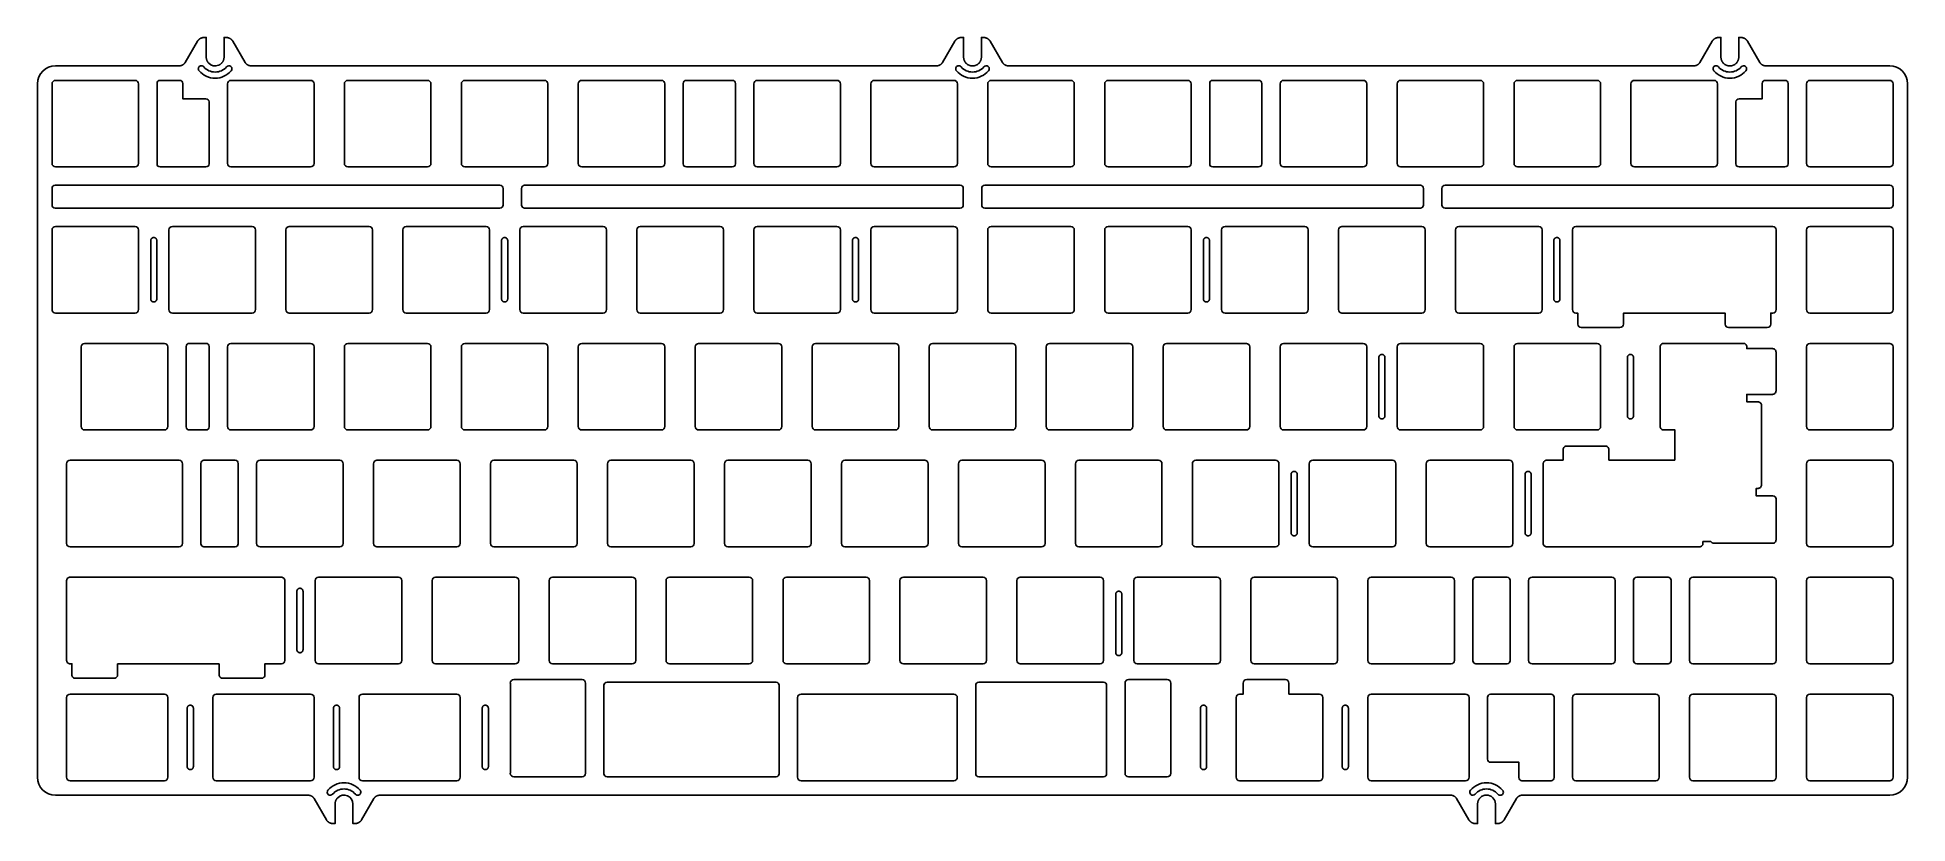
# Model space of a CAD drawing. Header units: millimetres. Extents: x 11 to 315, y 19 to 147.
import ezdxf

# ---------------------------------------------------------------- set-up
doc = ezdxf.new("R2010")
doc.units = ezdxf.units.MM
for name, color, linetype, true_color in [('图层 01', 7, 'Continuous', 0x000000), ('默认', 7, 'Continuous', 0x000000), ('默认值', 7, 'Continuous', 0x000000)]:
    doc.layers.add(name, color=color, linetype=linetype, true_color=true_color)

msp = doc.modelspace()

# ---------------------------------------------------------------- linework, layer by layer
at = {"layer": '图层 01', "color": 31, "true_color": 0xfecc66}
for centre, radius, start, end in [((37.28, 142.23, 18.29), 0.5, 105.6643, 220.7025), ((39.52, 144.15, 18.29), 3.45, 220.7025, 319.2975), ((37.28, 142.23, 18.29), 0.5, 40.7025, 105.6643), ((41.76, 142.23, 18.29), 0.5, 48.4945, 139.2975), ((41.76, 142.23, 18.29), 0.5, 319.2975, 48.4945), ((160.63, 142.23, 18.29), 0.5, 105.6643, 220.7025), ((162.87, 144.15, 18.29), 3.45, 220.7025, 319.2975), ((160.63, 142.23, 18.29), 0.5, 40.7025, 105.6643), ((165.11, 142.23, 18.29), 0.5, 48.4945, 139.2975), ((165.11, 142.23, 18.29), 0.5, 319.2975, 48.4945), ((283.98, 142.23, 18.29), 0.5, 105.6643, 220.7025), ((286.22, 144.15, 18.29), 3.45, 220.7025, 319.2975), ((283.98, 142.23, 18.29), 0.5, 40.7025, 105.6643), ((288.46, 142.23, 18.29), 0.5, 48.4945, 139.2975), ((288.46, 142.23, 18.29), 0.5, 319.2975, 48.4945), ((58.27, 24.37, 18.29), 0.5, 139.2975, 228.4945), ((60.51, 22.44, 18.29), 3.45, 40.7025, 139.2975), ((62.74, 24.37, 18.29), 0.5, 285.6643, 40.7025), ((244.35, 24.37, 18.29), 0.5, 139.2975, 228.4945), ((246.59, 22.44, 18.29), 3.45, 40.7025, 139.2975), ((248.83, 24.37, 18.29), 0.5, 285.6643, 40.7025), ((58.27, 24.37, 18.29), 0.5, 228.4945, 319.2975), ((62.74, 24.37, 18.29), 0.5, 220.7025, 285.6643), ((244.35, 24.37, 18.29), 0.5, 228.4945, 319.2975), ((248.83, 24.37, 18.29), 0.5, 220.7025, 285.6643)]:
    msp.add_arc(centre, radius, start, end, dxfattribs=at)
at = {"layer": '图层 01', "color": 31, "true_color": 0xfecc66, "extrusion": (0, 0, -1)}
for centre, start, end in [((-39.52, 144.15, -18.29), 220.7025, 319.2975), ((-162.87, 144.15, -18.29), 220.7025, 319.2975), ((-286.22, 144.15, -18.29), 220.7025, 319.2975), ((-60.51, 22.44, -18.29), 40.7025, 139.2975), ((-246.59, 22.44, -18.29), 40.7025, 139.2975)]:
    msp.add_arc(centre, 2.45, start, end, dxfattribs=at)
at = {"layer": '默认', "color": 31, "true_color": 0xfecc66}
for points, weights, knots in [([(30.02, 114.24, 18.29), (30.02, 114.74, 18.29), (29.52, 114.74, 18.29), (29.02, 114.74, 18.29), (29.02, 114.24, 18.29)], [1, 0.707106781186, 1, 0.707106781186, 1], [46, 46, 46, 47, 47, 48, 48, 48]), ([(87.17, 114.24, 18.29), (87.17, 114.74, 18.29), (86.67, 114.74, 18.29), (86.17, 114.74, 18.29), (86.17, 114.24, 18.29)], [1, 0.707106781187, 1, 0.707106781187, 1], [46, 46, 46, 47, 47, 48, 48, 48]), ([(144.32, 114.24, 18.29), (144.32, 114.74, 18.29), (143.82, 114.74, 18.29), (143.32, 114.74, 18.29), (143.32, 114.24, 18.29)], [1, 0.707106781187, 1, 0.707106781187, 1], [46, 46, 46, 47, 47, 48, 48, 48]), ([(201.47, 114.24, 18.29), (201.47, 114.74, 18.29), (200.97, 114.74, 18.29), (200.47, 114.74, 18.29), (200.47, 114.24, 18.29)], [1, 0.707106781187, 1, 0.707106781187, 1], [46, 46, 46, 47, 47, 48, 48, 48]), ([(258.55, 114.24, 18.29), (258.55, 114.74, 18.29), (258.05, 114.74, 18.29), (257.55, 114.74, 18.29), (257.55, 114.24, 18.29)], [1, 0.707106781186, 1, 0.707106781186, 1], [46, 46, 46, 47, 47, 48, 48, 48]), ([(29.02, 104.74, 18.29), (29.02, 104.24, 18.29), (29.52, 104.24, 18.29), (30.02, 104.24, 18.29), (30.02, 104.74, 18.29)], [1, 0.707106781187, 1, 0.707106781187, 1], [57.5, 57.5, 57.5, 58.5, 58.5, 59.5, 59.5, 59.5]), ([(86.17, 104.74, 18.29), (86.17, 104.24, 18.29), (86.67, 104.24, 18.29), (87.17, 104.24, 18.29), (87.17, 104.74, 18.29)], [1, 0.707106781186, 1, 0.707106781186, 1], [57.5, 57.5, 57.5, 58.5, 58.5, 59.5, 59.5, 59.5]), ([(143.32, 104.74, 18.29), (143.32, 104.24, 18.29), (143.82, 104.24, 18.29), (144.32, 104.24, 18.29), (144.32, 104.74, 18.29)], [1, 0.707106781186, 1, 0.707106781186, 1], [57.5, 57.5, 57.5, 58.5, 58.5, 59.5, 59.5, 59.5]), ([(200.47, 104.74, 18.29), (200.47, 104.24, 18.29), (200.97, 104.24, 18.29), (201.47, 104.24, 18.29), (201.47, 104.74, 18.29)], [1, 0.707106781187, 1, 0.707106781187, 1], [57.5, 57.5, 57.5, 58.5, 58.5, 59.5, 59.5, 59.5]), ([(257.55, 104.74, 18.29), (257.55, 104.24, 18.29), (258.05, 104.24, 18.29), (258.55, 104.24, 18.29), (258.55, 104.74, 18.29)], [1, 0.707106781187, 1, 0.707106781187, 1], [57.5, 57.5, 57.5, 58.5, 58.5, 59.5, 59.5, 59.5]), ([(230.05, 95.19, 18.29), (230.05, 95.69, 18.29), (229.55, 95.69, 18.29), (229.05, 95.69, 18.29), (229.05, 95.19, 18.29)], [1, 0.707106781187, 1, 0.707106781187, 1], [46, 46, 46, 47, 47, 48, 48, 48]), ([(270.53, 95.19, 18.29), (270.53, 95.69, 18.29), (270.03, 95.69, 18.29), (269.53, 95.69, 18.29), (269.53, 95.19, 18.29)], [1, 0.707106781186, 1, 0.707106781186, 1], [46, 46, 46, 47, 47, 48, 48, 48]), ([(229.05, 85.69, 18.29), (229.05, 85.19, 18.29), (229.55, 85.19, 18.29), (230.05, 85.19, 18.29), (230.05, 85.69, 18.29)], [1, 0.707106781187, 1, 0.707106781187, 1], [57.5, 57.5, 57.5, 58.5, 58.5, 59.5, 59.5, 59.5]), ([(269.53, 85.69, 18.29), (269.53, 85.19, 18.29), (270.03, 85.19, 18.29), (270.53, 85.19, 18.29), (270.53, 85.69, 18.29)], [1, 0.707106781187, 1, 0.707106781187, 1], [57.5, 57.5, 57.5, 58.5, 58.5, 59.5, 59.5, 59.5]), ([(215.76, 76.14, 18.29), (215.76, 76.64, 18.29), (215.26, 76.64, 18.29), (214.76, 76.64, 18.29), (214.76, 76.14, 18.29)], [1, 0.707106781187, 1, 0.707106781187, 1], [46, 46, 46, 47, 47, 48, 48, 48]), ([(253.86, 76.14, 18.29), (253.86, 76.64, 18.29), (253.36, 76.64, 18.29), (252.86, 76.64, 18.29), (252.86, 76.14, 18.29)], [1, 0.707106781187, 1, 0.707106781187, 1], [46, 46, 46, 47, 47, 48, 48, 48]), ([(214.76, 66.64, 18.29), (214.76, 66.14, 18.29), (215.26, 66.14, 18.29), (215.76, 66.14, 18.29), (215.76, 66.64, 18.29)], [1, 0.707106781187, 1, 0.707106781187, 1], [57.5, 57.5, 57.5, 58.5, 58.5, 59.5, 59.5, 59.5]), ([(252.86, 66.64, 18.29), (252.86, 66.14, 18.29), (253.36, 66.14, 18.29), (253.86, 66.14, 18.29), (253.86, 66.64, 18.29)], [1, 0.707106781187, 1, 0.707106781187, 1], [57.5, 57.5, 57.5, 58.5, 58.5, 59.5, 59.5, 59.5]), ([(53.83, 57.09, 18.29), (53.83, 57.59, 18.29), (53.33, 57.59, 18.29), (52.83, 57.59, 18.29), (52.83, 57.09, 18.29)], [1, 0.707106781187, 1, 0.707106781187, 1], [55.5, 55.5, 55.5, 56.5, 56.5, 57.5, 57.5, 57.5]), ([(187.19, 56.61, 18.29), (187.19, 57.11, 18.29), (186.69, 57.11, 18.29), (186.19, 57.11, 18.29), (186.19, 56.61, 18.29)], [1, 0.707106781186, 1, 0.707106781186, 1], [46, 46, 46, 47, 47, 48, 48, 48]), ([(52.83, 47.59, 18.29), (52.83, 47.09, 18.29), (53.33, 47.09, 18.29), (53.83, 47.09, 18.29), (53.83, 47.59, 18.29)], [1, 0.707106781187, 1, 0.707106781187, 1], [67, 67, 67, 68, 68, 69, 69, 69]), ([(186.19, 47.11, 18.29), (186.19, 46.61, 18.29), (186.69, 46.61, 18.29), (187.19, 46.61, 18.29), (187.19, 47.11, 18.29)], [1, 0.707106781187, 1, 0.707106781187, 1], [57.5, 57.5, 57.5, 58.5, 58.5, 59.5, 59.5, 59.5]), ([(34.97, 38.04, 18.29), (34.97, 38.54, 18.29), (35.47, 38.54, 18.29), (35.97, 38.54, 18.29), (35.97, 38.04, 18.29)], [1, 0.707106781187, 1, 0.707106781187, 1], [69, 69, 69, 70, 70, 71, 71, 71]), ([(34.97, 38.04, 18.29), (34.97, 38.54, 18.29), (35.47, 38.54, 18.29), (35.97, 38.54, 18.29), (35.97, 38.04, 18.29)], [1, 0.707106781187, 1, 0.707106781187, 1], [69, 69, 69, 70, 70, 71, 71, 71]), ([(59.79, 38.04, 18.29), (59.79, 38.54, 18.29), (59.29, 38.54, 18.29), (58.79, 38.54, 18.29), (58.79, 38.04, 18.29)], [1, 0.707106781187, 1, 0.707106781187, 1], [69, 69, 69, 70, 70, 71, 71, 71]), ([(59.79, 38.04, 18.29), (59.79, 38.54, 18.29), (59.29, 38.54, 18.29), (58.79, 38.54, 18.29), (58.79, 38.04, 18.29)], [1, 0.707106781187, 1, 0.707106781187, 1], [69, 69, 69, 70, 70, 71, 71, 71]), ([(84.02, 38.04, 18.29), (84.02, 38.54, 18.29), (83.52, 38.54, 18.29), (83.02, 38.54, 18.29), (83.02, 38.04, 18.29)], [1, 0.707106781187, 1, 0.707106781187, 1], [69, 69, 69, 70, 70, 71, 71, 71]), ([(84.02, 38.04, 18.29), (84.02, 38.54, 18.29), (83.52, 38.54, 18.29), (83.02, 38.54, 18.29), (83.02, 38.04, 18.29)], [1, 0.707106781187, 1, 0.707106781187, 1], [69, 69, 69, 70, 70, 71, 71, 71]), ([(201, 38.04, 18.29), (201, 38.54, 18.29), (200.5, 38.54, 18.29), (200, 38.54, 18.29), (200, 38.04, 18.29)], [1, 0.707106781187, 1, 0.707106781187, 1], [69, 69, 69, 70, 70, 71, 71, 71]), ([(224.09, 38.04, 18.29), (224.09, 38.54, 18.29), (223.59, 38.54, 18.29), (223.09, 38.54, 18.29), (223.09, 38.04, 18.29)], [1, 0.707106781187, 1, 0.707106781187, 1], [69, 69, 69, 70, 70, 71, 71, 71]), ([(224.09, 38.04, 18.29), (224.09, 38.54, 18.29), (223.59, 38.54, 18.29), (223.09, 38.54, 18.29), (223.09, 38.04, 18.29)], [1, 0.707106781187, 1, 0.707106781187, 1], [69, 69, 69, 70, 70, 71, 71, 71]), ([(35.97, 28.54, 18.29), (35.97, 28.04, 18.29), (35.47, 28.04, 18.29), (34.97, 28.04, 18.29), (34.97, 28.54, 18.29)], [1, 0.707106781187, 1, 0.707106781187, 1], [57.5, 57.5, 57.5, 58.5, 58.5, 59.5, 59.5, 59.5]), ([(35.97, 28.54, 18.29), (35.97, 28.04, 18.29), (35.47, 28.04, 18.29), (34.97, 28.04, 18.29), (34.97, 28.54, 18.29)], [1, 0.707106781187, 1, 0.707106781187, 1], [57.5, 57.5, 57.5, 58.5, 58.5, 59.5, 59.5, 59.5]), ([(58.79, 28.54, 18.29), (58.79, 28.04, 18.29), (59.29, 28.04, 18.29), (59.79, 28.04, 18.29), (59.79, 28.54, 18.29)], [1, 0.707106781187, 1, 0.707106781187, 1], [57.5, 57.5, 57.5, 58.5, 58.5, 59.5, 59.5, 59.5]), ([(58.79, 28.54, 18.29), (58.79, 28.04, 18.29), (59.29, 28.04, 18.29), (59.79, 28.04, 18.29), (59.79, 28.54, 18.29)], [1, 0.707106781187, 1, 0.707106781187, 1], [57.5, 57.5, 57.5, 58.5, 58.5, 59.5, 59.5, 59.5]), ([(83.02, 28.54, 18.29), (83.02, 28.04, 18.29), (83.52, 28.04, 18.29), (84.02, 28.04, 18.29), (84.02, 28.54, 18.29)], [1, 0.707106781187, 1, 0.707106781187, 1], [57.5, 57.5, 57.5, 58.5, 58.5, 59.5, 59.5, 59.5]), ([(83.02, 28.54, 18.29), (83.02, 28.04, 18.29), (83.52, 28.04, 18.29), (84.02, 28.04, 18.29), (84.02, 28.54, 18.29)], [1, 0.707106781187, 1, 0.707106781187, 1], [57.5, 57.5, 57.5, 58.5, 58.5, 59.5, 59.5, 59.5]), ([(200, 28.54, 18.29), (200, 28.04, 18.29), (200.5, 28.04, 18.29), (201, 28.04, 18.29), (201, 28.54, 18.29)], [1, 0.707106781187, 1, 0.707106781187, 1], [57.5, 57.5, 57.5, 58.5, 58.5, 59.5, 59.5, 59.5]), ([(223.09, 28.54, 18.29), (223.09, 28.04, 18.29), (223.59, 28.04, 18.29), (224.09, 28.04, 18.29), (224.09, 28.54, 18.29)], [1, 0.707106781187, 1, 0.707106781187, 1], [57.5, 57.5, 57.5, 58.5, 58.5, 59.5, 59.5, 59.5]), ([(223.09, 28.54, 18.29), (223.09, 28.04, 18.29), (223.59, 28.04, 18.29), (224.09, 28.04, 18.29), (224.09, 28.54, 18.29)], [1, 0.707106781187, 1, 0.707106781187, 1], [57.5, 57.5, 57.5, 58.5, 58.5, 59.5, 59.5, 59.5])]:
    msp.add_rational_spline(points, weights, degree=2, knots=knots, dxfattribs=at)
for points in [[(29.02, 114.24, 18.29), (29.02, 109.49, 18.29), (29.02, 104.74, 18.29)], [(30.02, 104.74, 18.29), (30.02, 109.49, 18.29), (30.02, 114.24, 18.29)], [(86.17, 114.24, 18.29), (86.17, 109.49, 18.29), (86.17, 104.74, 18.29)], [(87.17, 104.74, 18.29), (87.17, 109.49, 18.29), (87.17, 114.24, 18.29)], [(143.32, 114.24, 18.29), (143.32, 109.49, 18.29), (143.32, 104.74, 18.29)], [(144.32, 104.74, 18.29), (144.32, 109.49, 18.29), (144.32, 114.24, 18.29)], [(200.47, 114.24, 18.29), (200.47, 109.49, 18.29), (200.47, 104.74, 18.29)], [(201.47, 104.74, 18.29), (201.47, 109.49, 18.29), (201.47, 114.24, 18.29)], [(257.55, 114.24, 18.29), (257.55, 109.49, 18.29), (257.55, 104.74, 18.29)], [(258.55, 104.74, 18.29), (258.55, 109.49, 18.29), (258.55, 114.24, 18.29)], [(229.05, 95.19, 18.29), (229.05, 90.44, 18.29), (229.05, 85.69, 18.29)], [(230.05, 85.69, 18.29), (230.05, 90.44, 18.29), (230.05, 95.19, 18.29)], [(269.53, 95.19, 18.29), (269.53, 90.44, 18.29), (269.53, 85.69, 18.29)], [(270.53, 85.69, 18.29), (270.53, 90.44, 18.29), (270.53, 95.19, 18.29)], [(214.76, 76.14, 18.29), (214.76, 71.39, 18.29), (214.76, 66.64, 18.29)], [(215.76, 66.64, 18.29), (215.76, 71.39, 18.29), (215.76, 76.14, 18.29)], [(252.86, 76.14, 18.29), (252.86, 71.39, 18.29), (252.86, 66.64, 18.29)], [(253.86, 66.64, 18.29), (253.86, 71.39, 18.29), (253.86, 76.14, 18.29)], [(52.83, 57.09, 18.29), (52.83, 52.34, 18.29), (52.83, 47.59, 18.29)], [(53.83, 47.59, 18.29), (53.83, 52.34, 18.29), (53.83, 57.09, 18.29)], [(186.19, 56.61, 18.29), (186.19, 51.86, 18.29), (186.19, 47.11, 18.29)], [(187.19, 47.11, 18.29), (187.19, 51.86, 18.29), (187.19, 56.61, 18.29)], [(34.97, 28.54, 18.29), (34.97, 33.29, 18.29), (34.97, 38.04, 18.29)], [(34.97, 28.54, 18.29), (34.97, 33.29, 18.29), (34.97, 38.04, 18.29)], [(35.97, 38.04, 18.29), (35.97, 33.29, 18.29), (35.97, 28.54, 18.29)], [(35.97, 38.04, 18.29), (35.97, 33.29, 18.29), (35.97, 28.54, 18.29)], [(58.79, 38.04, 18.29), (58.79, 33.29, 18.29), (58.79, 28.54, 18.29)], [(58.79, 38.04, 18.29), (58.79, 33.29, 18.29), (58.79, 28.54, 18.29)], [(59.79, 28.54, 18.29), (59.79, 33.29, 18.29), (59.79, 38.04, 18.29)], [(59.79, 28.54, 18.29), (59.79, 33.29, 18.29), (59.79, 38.04, 18.29)], [(83.02, 38.04, 18.29), (83.02, 33.29, 18.29), (83.02, 28.54, 18.29)], [(83.02, 38.04, 18.29), (83.02, 33.29, 18.29), (83.02, 28.54, 18.29)], [(84.02, 28.54, 18.29), (84.02, 33.29, 18.29), (84.02, 38.04, 18.29)], [(84.02, 28.54, 18.29), (84.02, 33.29, 18.29), (84.02, 38.04, 18.29)], [(200, 38.04, 18.29), (200, 33.29, 18.29), (200, 28.54, 18.29)], [(201, 28.54, 18.29), (201, 33.29, 18.29), (201, 38.04, 18.29)], [(223.09, 38.04, 18.29), (223.09, 33.29, 18.29), (223.09, 28.54, 18.29)], [(223.09, 38.04, 18.29), (223.09, 33.29, 18.29), (223.09, 28.54, 18.29)], [(224.09, 28.54, 18.29), (224.09, 33.29, 18.29), (224.09, 38.04, 18.29)], [(224.09, 28.54, 18.29), (224.09, 33.29, 18.29), (224.09, 38.04, 18.29)]]:
    msp.add_open_spline(points, degree=2, dxfattribs=at)
at = {"layer": '默认值', "color": 31, "true_color": 0xfecc66}
for p, q in [((34.65, 143.28, 18.29), (36.65, 146.73, 18.29)), ((42.39, 146.73, 18.29), (44.39, 143.28, 18.29)), ((158, 143.28, 18.29), (160, 146.73, 18.29)), ((165.74, 146.73, 18.29), (167.74, 143.28, 18.29)), ((281.35, 143.28, 18.29), (283.35, 146.73, 18.29)), ((289.09, 146.73, 18.29), (291.09, 143.28, 18.29)), ((13.5, 142.73, 18.29), (33.7, 142.73, 18.29)), ((26.5, 140.35, 18.29), (13.5, 140.35, 18.29)), ((55.07, 140.35, 18.29), (42.07, 140.35, 18.29)), ((45.34, 142.73, 18.29), (157.05, 142.73, 18.29)), ((74.12, 140.35, 18.29), (61.12, 140.35, 18.29)), ((93.17, 140.35, 18.29), (80.17, 140.35, 18.29)), ((112.22, 140.35, 18.29), (99.22, 140.35, 18.29)), ((116.27, 140.35, 18.29), (123.75, 140.35, 18.29)), ((140.8, 140.35, 18.29), (127.8, 140.35, 18.29)), ((159.85, 140.35, 18.29), (146.85, 140.35, 18.29)), ((178.9, 140.35, 18.29), (165.9, 140.35, 18.29)), ((168.69, 142.73, 18.29), (280.4, 142.73, 18.29)), ((197.95, 140.35, 18.29), (184.95, 140.35, 18.29)), ((209.47, 140.35, 18.29), (202, 140.35, 18.29)), ((226.52, 140.35, 18.29), (213.52, 140.35, 18.29)), ((245.57, 140.35, 18.29), (232.57, 140.35, 18.29)), ((264.62, 140.35, 18.29), (251.62, 140.35, 18.29)), ((283.67, 140.35, 18.29), (270.67, 140.35, 18.29)), ((292.04, 142.73, 18.29), (312.25, 142.73, 18.29)), ((312.25, 140.35, 18.29), (299.25, 140.35, 18.29)), ((10.57, 26.79, 18.29), (10.57, 139.8, 18.29)), ((12.95, 139.8, 18.29), (12.95, 126.8, 18.29)), ((27.05, 126.8, 18.29), (27.05, 139.8, 18.29)), ((41.52, 139.8, 18.29), (41.52, 126.8, 18.29)), ((55.62, 126.8, 18.29), (55.62, 139.8, 18.29)), ((60.57, 139.8, 18.29), (60.57, 126.8, 18.29)), ((74.67, 126.8, 18.29), (74.67, 139.8, 18.29)), ((79.62, 139.8, 18.29), (79.62, 126.8, 18.29)), ((93.72, 126.8, 18.29), (93.72, 139.8, 18.29)), ((98.67, 139.8, 18.29), (98.67, 126.8, 18.29)), ((112.77, 126.8, 18.29), (112.77, 139.8, 18.29)), ((115.77, 126.75, 18.29), (115.77, 139.85, 18.29)), ((124.25, 139.85, 18.29), (124.25, 126.75, 18.29)), ((127.25, 139.8, 18.29), (127.25, 126.8, 18.29)), ((141.35, 126.8, 18.29), (141.35, 139.8, 18.29)), ((146.3, 139.8, 18.29), (146.3, 126.8, 18.29)), ((160.4, 126.8, 18.29), (160.4, 139.8, 18.29)), ((165.35, 139.8, 18.29), (165.35, 126.8, 18.29)), ((179.45, 126.8, 18.29), (179.45, 139.8, 18.29)), ((184.4, 139.8, 18.29), (184.4, 126.8, 18.29)), ((198.5, 126.8, 18.29), (198.5, 139.8, 18.29)), ((201.5, 139.85, 18.29), (201.5, 126.75, 18.29)), ((209.97, 126.75, 18.29), (209.97, 139.85, 18.29)), ((212.97, 139.8, 18.29), (212.97, 126.8, 18.29)), ((227.07, 126.8, 18.29), (227.07, 139.8, 18.29)), ((232.02, 139.8, 18.29), (232.02, 126.8, 18.29)), ((246.12, 126.8, 18.29), (246.12, 139.8, 18.29)), ((251.07, 139.8, 18.29), (251.07, 126.8, 18.29)), ((265.17, 126.8, 18.29), (265.17, 139.8, 18.29)), ((270.12, 139.8, 18.29), (270.12, 126.8, 18.29)), ((284.22, 126.8, 18.29), (284.22, 139.8, 18.29)), ((298.7, 139.8, 18.29), (298.7, 126.8, 18.29)), ((312.8, 126.8, 18.29), (312.8, 139.8, 18.29)), ((315.17, 139.8, 18.29), (315.17, 26.79, 18.29)), ((13.5, 126.25, 18.29), (26.5, 126.25, 18.29)), ((42.07, 126.25, 18.29), (55.07, 126.25, 18.29)), ((61.12, 126.25, 18.29), (74.12, 126.25, 18.29)), ((80.17, 126.25, 18.29), (93.17, 126.25, 18.29)), ((99.22, 126.25, 18.29), (112.22, 126.25, 18.29)), ((123.75, 126.25, 18.29), (116.27, 126.25, 18.29)), ((127.8, 126.25, 18.29), (140.8, 126.25, 18.29)), ((146.85, 126.25, 18.29), (159.85, 126.25, 18.29)), ((165.9, 126.25, 18.29), (178.9, 126.25, 18.29)), ((184.95, 126.25, 18.29), (197.95, 126.25, 18.29)), ((202, 126.25, 18.29), (209.47, 126.25, 18.29)), ((213.52, 126.25, 18.29), (226.52, 126.25, 18.29)), ((232.57, 126.25, 18.29), (245.57, 126.25, 18.29)), ((251.62, 126.25, 18.29), (264.62, 126.25, 18.29)), ((270.67, 126.25, 18.29), (283.67, 126.25, 18.29)), ((299.25, 126.25, 18.29), (312.25, 126.25, 18.29)), ((12.95, 115.99, 18.29), (12.95, 102.99, 18.29)), ((26.5, 116.54, 18.29), (13.5, 116.54, 18.29)), ((27.05, 102.99, 18.29), (27.05, 115.99, 18.29)), ((32, 115.99, 18.29), (32, 102.99, 18.29)), ((45.55, 116.54, 18.29), (32.55, 116.54, 18.29)), ((46.1, 102.99, 18.29), (46.1, 115.99, 18.29)), ((51.05, 115.99, 18.29), (51.05, 102.99, 18.29)), ((64.6, 116.54, 18.29), (51.6, 116.54, 18.29)), ((65.15, 102.99, 18.29), (65.15, 115.99, 18.29)), ((70.1, 115.99, 18.29), (70.1, 102.99, 18.29)), ((83.65, 116.54, 18.29), (70.65, 116.54, 18.29)), ((84.2, 102.99, 18.29), (84.2, 115.99, 18.29)), ((89.15, 115.99, 18.29), (89.15, 102.99, 18.29)), ((102.7, 116.54, 18.29), (89.7, 116.54, 18.29)), ((103.25, 102.99, 18.29), (103.25, 115.99, 18.29)), ((108.2, 115.99, 18.29), (108.2, 102.99, 18.29)), ((121.75, 116.54, 18.29), (108.75, 116.54, 18.29)), ((122.3, 102.99, 18.29), (122.3, 115.99, 18.29)), ((127.25, 115.99, 18.29), (127.25, 102.99, 18.29)), ((140.8, 116.54, 18.29), (127.8, 116.54, 18.29)), ((141.35, 102.99, 18.29), (141.35, 115.99, 18.29)), ((146.3, 115.99, 18.29), (146.3, 102.99, 18.29)), ((159.85, 116.54, 18.29), (146.85, 116.54, 18.29)), ((160.4, 102.99, 18.29), (160.4, 115.99, 18.29)), ((165.35, 115.99, 18.29), (165.35, 102.99, 18.29)), ((178.9, 116.54, 18.29), (165.9, 116.54, 18.29)), ((179.45, 102.99, 18.29), (179.45, 115.99, 18.29)), ((184.4, 115.99, 18.29), (184.4, 102.99, 18.29)), ((197.95, 116.54, 18.29), (184.95, 116.54, 18.29)), ((198.5, 102.99, 18.29), (198.5, 115.99, 18.29)), ((203.45, 115.99, 18.29), (203.45, 102.99, 18.29)), ((217, 116.54, 18.29), (204, 116.54, 18.29)), ((217.55, 102.99, 18.29), (217.55, 115.99, 18.29)), ((222.5, 115.99, 18.29), (222.5, 102.99, 18.29)), ((236.05, 116.54, 18.29), (223.05, 116.54, 18.29)), ((236.6, 102.99, 18.29), (236.6, 115.99, 18.29)), ((241.55, 115.99, 18.29), (241.55, 102.99, 18.29)), ((255.1, 116.54, 18.29), (242.1, 116.54, 18.29)), ((255.65, 102.99, 18.29), (255.65, 115.99, 18.29)), ((260.6, 115.99, 18.29), (260.6, 102.99, 18.29)), ((293.2, 116.54, 18.29), (280.2, 116.54, 18.29)), ((293.75, 102.99, 18.29), (293.75, 115.99, 18.29)), ((298.7, 115.99, 18.29), (298.7, 102.99, 18.29)), ((312.25, 116.54, 18.29), (299.25, 116.54, 18.29)), ((312.8, 102.99, 18.29), (312.8, 115.99, 18.29)), ((13.5, 102.44, 18.29), (26.5, 102.44, 18.29)), ((32.55, 102.44, 18.29), (45.55, 102.44, 18.29)), ((51.6, 102.44, 18.29), (64.6, 102.44, 18.29)), ((70.65, 102.44, 18.29), (83.65, 102.44, 18.29)), ((89.7, 102.44, 18.29), (102.7, 102.44, 18.29)), ((108.75, 102.44, 18.29), (121.75, 102.44, 18.29)), ((127.8, 102.44, 18.29), (140.8, 102.44, 18.29)), ((146.85, 102.44, 18.29), (159.85, 102.44, 18.29)), ((165.9, 102.44, 18.29), (178.9, 102.44, 18.29)), ((184.95, 102.44, 18.29), (197.95, 102.44, 18.29)), ((204, 102.44, 18.29), (217, 102.44, 18.29)), ((223.05, 102.44, 18.29), (236.05, 102.44, 18.29)), ((242.1, 102.44, 18.29), (255.1, 102.44, 18.29)), ((299.25, 102.44, 18.29), (312.25, 102.44, 18.29)), ((31.26, 97.49, 18.29), (18.26, 97.49, 18.29)), ((55.07, 97.49, 18.29), (42.07, 97.49, 18.29)), ((74.12, 97.49, 18.29), (61.12, 97.49, 18.29)), ((93.17, 97.49, 18.29), (80.17, 97.49, 18.29)), ((112.22, 97.49, 18.29), (99.22, 97.49, 18.29)), ((131.27, 97.49, 18.29), (118.27, 97.49, 18.29)), ((150.32, 97.49, 18.29), (137.32, 97.49, 18.29)), ((169.37, 97.49, 18.29), (156.37, 97.49, 18.29)), ((188.42, 97.49, 18.29), (175.42, 97.49, 18.29)), ((207.47, 97.49, 18.29), (194.47, 97.49, 18.29)), ((226.52, 97.49, 18.29), (213.52, 97.49, 18.29)), ((245.57, 97.49, 18.29), (232.57, 97.49, 18.29)), ((264.62, 97.49, 18.29), (251.62, 97.49, 18.29)), ((262.02, 100.07, 18.29), (268.32, 100.07, 18.29)), ((288.43, 97.49, 18.29), (275.43, 97.49, 18.29)), ((286.02, 100.07, 18.29), (292.32, 100.07, 18.29)), ((312.25, 97.49, 18.29), (299.25, 97.49, 18.29)), ((17.71, 96.94, 18.29), (17.71, 83.94, 18.29)), ((31.81, 83.94, 18.29), (31.81, 96.94, 18.29)), ((41.52, 96.94, 18.29), (41.52, 83.94, 18.29)), ((55.62, 83.94, 18.29), (55.62, 96.94, 18.29)), ((60.57, 96.94, 18.29), (60.57, 83.94, 18.29)), ((74.67, 83.94, 18.29), (74.67, 96.94, 18.29)), ((79.62, 96.94, 18.29), (79.62, 83.94, 18.29)), ((93.72, 83.94, 18.29), (93.72, 96.94, 18.29)), ((98.67, 96.94, 18.29), (98.67, 83.94, 18.29)), ((112.77, 83.94, 18.29), (112.77, 96.94, 18.29)), ((117.72, 96.94, 18.29), (117.72, 83.94, 18.29)), ((131.82, 83.94, 18.29), (131.82, 96.94, 18.29)), ((136.77, 96.94, 18.29), (136.77, 83.94, 18.29)), ((150.87, 83.94, 18.29), (150.87, 96.94, 18.29)), ((155.82, 96.94, 18.29), (155.82, 83.94, 18.29)), ((169.92, 83.94, 18.29), (169.92, 96.94, 18.29)), ((174.87, 96.94, 18.29), (174.87, 83.94, 18.29)), ((188.97, 83.94, 18.29), (188.97, 96.94, 18.29)), ((193.92, 96.94, 18.29), (193.92, 83.94, 18.29)), ((208.02, 83.94, 18.29), (208.02, 96.94, 18.29)), ((212.97, 96.94, 18.29), (212.97, 83.94, 18.29)), ((227.07, 83.94, 18.29), (227.07, 96.94, 18.29)), ((232.02, 96.94, 18.29), (232.02, 83.94, 18.29)), ((246.12, 83.94, 18.29), (246.12, 96.94, 18.29)), ((251.07, 96.94, 18.29), (251.07, 83.94, 18.29)), ((265.17, 83.94, 18.29), (265.17, 96.94, 18.29)), ((293.74, 89.77, 18.29), (293.74, 96.07, 18.29)), ((298.7, 96.94, 18.29), (298.7, 83.94, 18.29)), ((312.8, 83.94, 18.29), (312.8, 96.94, 18.29)), ((291.36, 74.42, 18.29), (291.36, 87.42, 18.29)), ((18.26, 83.39, 18.29), (31.26, 83.39, 18.29)), ((42.07, 83.39, 18.29), (55.07, 83.39, 18.29)), ((61.12, 83.39, 18.29), (74.12, 83.39, 18.29)), ((80.17, 83.39, 18.29), (93.17, 83.39, 18.29)), ((99.22, 83.39, 18.29), (112.22, 83.39, 18.29)), ((118.27, 83.39, 18.29), (131.27, 83.39, 18.29)), ((137.32, 83.39, 18.29), (150.32, 83.39, 18.29)), ((156.37, 83.39, 18.29), (169.37, 83.39, 18.29)), ((175.42, 83.39, 18.29), (188.42, 83.39, 18.29)), ((194.47, 83.39, 18.29), (207.47, 83.39, 18.29)), ((213.52, 83.39, 18.29), (226.52, 83.39, 18.29)), ((232.57, 83.39, 18.29), (245.57, 83.39, 18.29)), ((251.62, 83.39, 18.29), (264.62, 83.39, 18.29)), ((299.25, 83.39, 18.29), (312.25, 83.39, 18.29)), ((259.06, 80.19, 18.29), (259.06, 78.44, 18.29)), ((265.94, 80.77, 18.29), (259.64, 80.77, 18.29)), ((266.51, 78.44, 18.29), (266.51, 80.19, 18.29)), ((15.33, 77.89, 18.29), (15.33, 64.89, 18.29)), ((33.64, 78.44, 18.29), (15.88, 78.44, 18.29)), ((34.19, 64.89, 18.29), (34.19, 77.89, 18.29)), ((46.28, 77.89, 18.29), (46.28, 64.89, 18.29)), ((59.83, 78.44, 18.29), (46.83, 78.44, 18.29)), ((60.38, 64.89, 18.29), (60.38, 77.89, 18.29)), ((65.33, 77.89, 18.29), (65.33, 64.89, 18.29)), ((78.88, 78.44, 18.29), (65.88, 78.44, 18.29)), ((79.43, 64.89, 18.29), (79.43, 77.89, 18.29)), ((84.38, 77.89, 18.29), (84.38, 64.89, 18.29)), ((97.93, 78.44, 18.29), (84.93, 78.44, 18.29)), ((98.48, 64.89, 18.29), (98.48, 77.89, 18.29)), ((103.43, 77.89, 18.29), (103.43, 64.89, 18.29)), ((116.98, 78.44, 18.29), (103.98, 78.44, 18.29)), ((117.53, 64.89, 18.29), (117.53, 77.89, 18.29)), ((122.48, 77.89, 18.29), (122.48, 64.89, 18.29)), ((136.03, 78.44, 18.29), (123.03, 78.44, 18.29)), ((136.58, 64.89, 18.29), (136.58, 77.89, 18.29)), ((141.53, 77.89, 18.29), (141.53, 64.89, 18.29)), ((155.08, 78.44, 18.29), (142.08, 78.44, 18.29)), ((155.63, 64.89, 18.29), (155.63, 77.89, 18.29)), ((160.58, 77.89, 18.29), (160.58, 64.89, 18.29)), ((174.13, 78.44, 18.29), (161.13, 78.44, 18.29)), ((174.68, 64.89, 18.29), (174.68, 77.89, 18.29)), ((179.63, 77.89, 18.29), (179.63, 64.89, 18.29)), ((193.18, 78.44, 18.29), (180.18, 78.44, 18.29)), ((193.73, 64.89, 18.29), (193.73, 77.89, 18.29)), ((198.68, 77.89, 18.29), (198.68, 64.89, 18.29)), ((212.23, 78.44, 18.29), (199.23, 78.44, 18.29)), ((212.78, 64.89, 18.29), (212.78, 77.89, 18.29)), ((217.73, 77.89, 18.29), (217.73, 64.89, 18.29)), ((231.28, 78.44, 18.29), (218.28, 78.44, 18.29)), ((231.83, 64.89, 18.29), (231.83, 77.89, 18.29)), ((236.78, 77.89, 18.29), (236.78, 64.89, 18.29)), ((250.33, 78.44, 18.29), (237.33, 78.44, 18.29)), ((250.88, 64.89, 18.29), (250.88, 77.89, 18.29)), ((255.83, 77.89, 18.29), (255.83, 64.89, 18.29)), ((298.7, 77.89, 18.29), (298.7, 64.89, 18.29)), ((312.25, 78.44, 18.29), (299.25, 78.44, 18.29)), ((312.8, 64.89, 18.29), (312.8, 77.89, 18.29)), ((15.88, 64.34, 18.29), (33.64, 64.34, 18.29)), ((46.83, 64.34, 18.29), (59.83, 64.34, 18.29)), ((65.88, 64.34, 18.29), (78.88, 64.34, 18.29)), ((84.93, 64.34, 18.29), (97.93, 64.34, 18.29)), ((103.98, 64.34, 18.29), (116.98, 64.34, 18.29)), ((123.03, 64.34, 18.29), (136.03, 64.34, 18.29)), ((142.08, 64.34, 18.29), (155.08, 64.34, 18.29)), ((161.13, 64.34, 18.29), (174.13, 64.34, 18.29)), ((180.18, 64.34, 18.29), (193.18, 64.34, 18.29)), ((199.23, 64.34, 18.29), (212.23, 64.34, 18.29)), ((218.28, 64.34, 18.29), (231.28, 64.34, 18.29)), ((237.33, 64.34, 18.29), (250.33, 64.34, 18.29)), ((283.64, 64.92, 18.29), (293.19, 64.92, 18.29)), ((299.25, 64.34, 18.29), (312.25, 64.34, 18.29)), ((15.33, 58.84, 18.29), (15.33, 45.84, 18.29)), ((50.86, 45.84, 18.29), (50.86, 58.84, 18.29)), ((55.81, 58.84, 18.29), (55.81, 45.84, 18.29)), ((69.36, 59.39, 18.29), (56.36, 59.39, 18.29)), ((69.91, 45.84, 18.29), (69.91, 58.84, 18.29)), ((74.86, 58.84, 18.29), (74.86, 45.84, 18.29)), ((88.41, 59.39, 18.29), (75.41, 59.39, 18.29)), ((88.96, 45.84, 18.29), (88.96, 58.84, 18.29)), ((93.91, 58.84, 18.29), (93.91, 45.84, 18.29)), ((107.46, 59.39, 18.29), (94.46, 59.39, 18.29)), ((108.01, 45.84, 18.29), (108.01, 58.84, 18.29)), ((112.96, 58.84, 18.29), (112.96, 45.84, 18.29)), ((126.51, 59.39, 18.29), (113.51, 59.39, 18.29)), ((127.06, 45.84, 18.29), (127.06, 58.84, 18.29)), ((132.01, 58.84, 18.29), (132.01, 45.84, 18.29)), ((145.56, 59.39, 18.29), (132.56, 59.39, 18.29)), ((146.11, 45.84, 18.29), (146.11, 58.84, 18.29)), ((151.06, 58.84, 18.29), (151.06, 45.84, 18.29)), ((164.61, 59.39, 18.29), (151.61, 59.39, 18.29)), ((165.16, 45.84, 18.29), (165.16, 58.84, 18.29)), ((170.11, 58.84, 18.29), (170.11, 45.84, 18.29)), ((183.66, 59.39, 18.29), (170.66, 59.39, 18.29)), ((184.21, 45.84, 18.29), (184.21, 58.84, 18.29)), ((189.16, 58.84, 18.29), (189.16, 45.84, 18.29)), ((202.71, 59.39, 18.29), (189.71, 59.39, 18.29)), ((203.26, 45.84, 18.29), (203.26, 58.84, 18.29)), ((208.21, 58.84, 18.29), (208.21, 45.84, 18.29)), ((221.76, 59.39, 18.29), (208.76, 59.39, 18.29)), ((222.31, 45.84, 18.29), (222.31, 58.84, 18.29)), ((227.26, 58.84, 18.29), (227.26, 45.84, 18.29)), ((240.81, 59.39, 18.29), (227.81, 59.39, 18.29)), ((241.36, 45.84, 18.29), (241.36, 58.84, 18.29)), ((253.45, 58.84, 18.29), (253.45, 45.84, 18.29)), ((267, 59.39, 18.29), (254, 59.39, 18.29)), ((267.55, 45.84, 18.29), (267.55, 58.84, 18.29)), ((279.65, 58.84, 18.29), (279.65, 45.84, 18.29)), ((293.2, 59.39, 18.29), (280.2, 59.39, 18.29)), ((293.75, 45.84, 18.29), (293.75, 58.84, 18.29)), ((298.7, 58.84, 18.29), (298.7, 45.84, 18.29)), ((312.25, 59.39, 18.29), (299.25, 59.39, 18.29)), ((312.8, 45.84, 18.29), (312.8, 58.84, 18.29)), ((16.75, 42.92, 18.29), (23.05, 42.92, 18.29)), ((23.63, 43.49, 18.29), (23.63, 45.29, 18.29)), ((40.18, 45.29, 18.29), (40.18, 43.49, 18.29)), ((40.75, 42.92, 18.29), (47.05, 42.92, 18.29)), ((56.36, 45.29, 18.29), (69.36, 45.29, 18.29)), ((75.41, 45.29, 18.29), (88.41, 45.29, 18.29)), ((99.27, 42.72, 18.29), (88.17, 42.72, 18.29)), ((94.46, 45.29, 18.29), (107.46, 45.29, 18.29)), ((113.51, 45.29, 18.29), (126.51, 45.29, 18.29)), ((132.56, 45.29, 18.29), (145.56, 45.29, 18.29)), ((151.61, 45.29, 18.29), (164.61, 45.29, 18.29)), ((170.66, 45.29, 18.29), (183.66, 45.29, 18.29)), ((194.59, 42.72, 18.29), (188.29, 42.72, 18.29)), ((189.71, 45.29, 18.29), (202.71, 45.29, 18.29)), ((213.83, 42.72, 18.29), (207.53, 42.72, 18.29)), ((208.76, 45.29, 18.29), (221.76, 45.29, 18.29)), ((227.81, 45.29, 18.29), (240.81, 45.29, 18.29)), ((254, 45.29, 18.29), (267, 45.29, 18.29)), ((280.2, 45.29, 18.29), (293.2, 45.29, 18.29)), ((299.25, 45.29, 18.29), (312.25, 45.29, 18.29)), ((15.33, 39.79, 18.29), (15.33, 26.79, 18.29)), ((31.26, 40.34, 18.29), (15.88, 40.34, 18.29)), ((31.81, 26.79, 18.29), (31.81, 39.79, 18.29)), ((39.14, 39.79, 18.29), (39.14, 26.79, 18.29)), ((55.07, 40.34, 18.29), (39.69, 40.34, 18.29)), ((55.62, 26.79, 18.29), (55.62, 39.79, 18.29)), ((62.95, 39.79, 18.29), (62.95, 26.79, 18.29)), ((78.88, 40.34, 18.29), (63.5, 40.34, 18.29)), ((79.43, 26.79, 18.29), (79.43, 39.79, 18.29)), ((87.6, 42.14, 18.29), (87.6, 27.44, 18.29)), ((99.85, 27.44, 18.29), (99.85, 42.14, 18.29)), ((134.39, 39.79, 18.29), (134.39, 26.79, 18.29)), ((159.84, 40.34, 18.29), (134.94, 40.34, 18.29)), ((160.39, 26.79, 18.29), (160.39, 39.79, 18.29)), ((163.39, 41.79, 18.29), (163.39, 27.37, 18.29)), ((184.21, 42.29, 18.29), (163.89, 42.29, 18.29)), ((184.71, 27.37, 18.29), (184.71, 41.79, 18.29)), ((187.71, 42.14, 18.29), (187.71, 27.44, 18.29)), ((195.16, 27.44, 18.29), (195.16, 42.14, 18.29)), ((205.83, 39.79, 18.29), (205.83, 26.79, 18.29)), ((219.93, 26.79, 18.29), (219.93, 39.79, 18.29)), ((227.26, 39.79, 18.29), (227.26, 26.79, 18.29)), ((243.19, 40.34, 18.29), (227.81, 40.34, 18.29)), ((243.74, 26.79, 18.29), (243.74, 39.79, 18.29)), ((260.6, 39.79, 18.29), (260.6, 26.79, 18.29)), ((274.15, 40.34, 18.29), (261.15, 40.34, 18.29)), ((274.7, 26.79, 18.29), (274.7, 39.79, 18.29)), ((279.65, 39.79, 18.29), (279.65, 26.79, 18.29)), ((293.2, 40.34, 18.29), (280.2, 40.34, 18.29)), ((293.75, 26.79, 18.29), (293.75, 39.79, 18.29)), ((298.7, 39.79, 18.29), (298.7, 26.79, 18.29)), ((312.25, 40.34, 18.29), (299.25, 40.34, 18.29)), ((312.8, 26.79, 18.29), (312.8, 39.79, 18.29)), ((15.88, 26.24, 18.29), (31.26, 26.24, 18.29)), ((39.69, 26.24, 18.29), (55.07, 26.24, 18.29)), ((63.5, 26.24, 18.29), (78.88, 26.24, 18.29)), ((88.17, 26.87, 18.29), (99.27, 26.87, 18.29)), ((134.94, 26.24, 18.29), (159.84, 26.24, 18.29)), ((163.89, 26.87, 18.29), (184.21, 26.87, 18.29)), ((188.29, 26.87, 18.29), (194.59, 26.87, 18.29)), ((206.38, 26.24, 18.29), (219.38, 26.24, 18.29)), ((227.81, 26.24, 18.29), (243.19, 26.24, 18.29)), ((261.15, 26.24, 18.29), (274.15, 26.24, 18.29)), ((280.2, 26.24, 18.29), (293.2, 26.24, 18.29)), ((299.25, 26.24, 18.29), (312.25, 26.24, 18.29)), ((54.68, 23.87, 18.29), (13.5, 23.87, 18.29)), ((57.63, 19.86, 18.29), (55.64, 23.32, 18.29)), ((65.37, 23.32, 18.29), (63.38, 19.86, 18.29)), ((243.72, 19.86, 18.29), (241.72, 23.32, 18.29)), ((251.46, 23.32, 18.29), (249.47, 19.86, 18.29)), ((312.25, 23.87, 18.29), (252.41, 23.87, 18.29))]:
    msp.add_line(p, q, dxfattribs=at)
for points in [[(37.72, 147.35), (38.07, 147.35), (38.07, 144.15)], [(40.97, 144.15), (40.97, 147.35), (41.32, 147.35)], [(161.07, 147.35), (161.42, 147.35), (161.42, 144.15)], [(164.32, 144.15), (164.32, 147.35), (164.67, 147.35)], [(284.42, 147.35), (284.77, 147.35), (284.77, 144.15)], [(287.67, 144.15), (287.67, 147.35), (288.02, 147.35)], [(33.75, 140.35), (30.55, 140.35)], [(291.99, 140.35), (295.2, 140.35)], [(30.05, 139.85), (30.05, 126.75)], [(38.02, 137.35), (34.25, 137.35), (34.25, 139.85)], [(287.72, 137.35), (291.49, 137.35), (291.49, 139.85)], [(295.7, 139.85), (295.7, 126.75)], [(38.52, 126.75), (38.52, 136.85)], [(287.22, 126.75), (287.22, 136.85)], [(30.55, 126.25), (38.02, 126.25)], [(295.2, 126.25), (287.72, 126.25)], [(12.95, 122.75), (12.95, 120.04)], [(85.91, 123.25), (13.45, 123.25)], [(86.41, 120.04), (86.41, 122.75)], [(89.41, 122.75), (89.41, 120.04)], [(160.87, 123.25), (89.91, 123.25)], [(161.37, 120.04), (161.37, 122.75)], [(164.37, 122.75), (164.37, 120.04)], [(235.83, 123.25), (164.87, 123.25)], [(236.33, 120.04), (236.33, 122.75)], [(239.33, 122.75), (239.33, 120.04)], [(312.3, 123.25), (239.83, 123.25)], [(312.8, 120.04), (312.8, 122.75)], [(13.45, 119.54), (85.91, 119.54)], [(89.91, 119.54), (160.87, 119.54)], [(164.87, 119.54), (235.83, 119.54)], [(239.83, 119.54), (312.3, 119.54)], [(280.18, 116.54), (274.15, 116.54), (261.15, 116.54)], [(261.15, 102.44), (261.45, 102.44), (261.45, 100.64)], [(268.9, 100.64), (268.9, 102.44), (280.18, 102.44)], [(280.2, 102.44), (285.44, 102.44), (285.44, 100.64)], [(292.89, 100.64), (292.89, 102.44), (293.2, 102.44)], [(38.02, 97.49), (35.31, 97.49)], [(34.81, 96.99), (34.81, 83.89)], [(38.52, 83.89), (38.52, 96.99)], [(274.88, 96.94), (274.88, 83.94)], [(293.16, 96.64), (288.98, 96.64), (288.98, 96.94)], [(290.81, 87.97), (288.98, 87.97), (288.98, 89.19), (293.16, 89.19)], [(35.31, 83.39), (38.02, 83.39)], [(275.43, 83.39), (277.26, 83.39), (277.26, 78.44)], [(37.19, 77.94), (37.19, 64.84)], [(42.78, 78.44), (37.69, 78.44)], [(43.28, 64.84), (43.28, 77.94)], [(293.24, 72.64), (290.51, 72.64), (290.51, 73.87), (290.81, 73.87)], [(293.74, 65.47), (293.74, 72.14)], [(37.69, 64.34), (42.78, 64.34)], [(281.84, 64.89), (281.84, 65.19), (283.15, 65.19)], [(244.36, 58.89), (244.36, 45.79)], [(249.95, 59.39), (244.86, 59.39)], [(250.45, 45.79), (250.45, 58.89)], [(270.55, 45.79), (270.55, 58.89)], [(271.05, 59.39), (276.15, 59.39)], [(276.65, 58.89), (276.65, 45.79)], [(15.88, 45.29), (16.18, 45.29), (16.18, 43.49)], [(47.63, 43.49), (47.63, 45.29), (50.31, 45.29)], [(244.86, 45.29), (249.95, 45.29)], [(276.15, 45.29), (271.05, 45.29)], [(102.85, 41.79), (102.85, 27.37)], [(130.89, 42.29), (103.35, 42.29)], [(131.39, 27.37), (131.39, 41.79)], [(206.96, 42.14), (206.96, 40.34), (206.38, 40.34)], [(219.38, 40.34), (214.41, 40.34), (214.41, 42.14)], [(246.74, 39.84), (246.74, 29.74)], [(257.1, 40.34), (247.24, 40.34)], [(257.6, 26.74), (257.6, 39.84)], [(247.24, 29.24), (251.86, 29.24), (251.86, 26.74)], [(103.35, 26.87), (130.89, 26.87)], [(252.36, 26.24), (257.1, 26.24)], [(59.06, 22.44), (59.06, 19.24), (58.7, 19.24)], [(62.31, 19.24), (61.96, 19.24), (61.96, 22.44)], [(240.77, 23.87), (66.33, 23.87)], [(245.14, 22.44), (245.14, 19.24), (244.79, 19.24)], [(248.39, 19.24), (248.04, 19.24), (248.04, 22.44)]]:
    msp.add_lwpolyline(points, dxfattribs=at)
at = {"layer": '默认值', "color": 31, "true_color": 0xfecc66, "extrusion": (0, 0, -1)}
for centre, radius, start, end in [((-13.5, 139.8, -18.29), 2.92, 360, 90), ((-116.27, 139.85, -18.29), 0.5, 0, 90), ((-123.75, 139.85, -18.29), 0.5, 90, 180), ((-291.99, 139.85, -18.29), 0.5, 0, 90), ((-295.2, 139.85, -18.29), 0.5, 90, 180), ((-312.25, 139.8, -18.29), 2.92, 90, 180), ((-287.72, 136.85, -18.29), 0.5, 0, 90), ((-116.27, 126.75, -18.29), 0.5, 270, 0), ((-123.75, 126.75, -18.29), 0.5, 180, 270), ((-287.72, 126.75, -18.29), 0.5, 270, 0), ((-295.2, 126.75, -18.29), 0.5, 180, 270), ((-271.05, 58.89, -18.29), 0.5, 0, 90), ((-276.15, 58.89, -18.29), 0.5, 90, 180), ((-271.05, 45.79, -18.29), 0.5, 270, 0), ((-276.15, 45.79, -18.29), 0.5, 180, 270), ((-13.5, 26.79, -18.29), 2.93, 270, 360), ((-312.25, 26.79, -18.29), 2.92, 180, 270)]:
    msp.add_arc(centre, radius, start, end, dxfattribs=at)
at = {"layer": '默认值', "color": 31, "true_color": 0xfecc66}
for centre, radius, start, end in [((13.5, 139.8, 18.29), 0.55, 90, 180), ((26.5, 139.8, 18.29), 0.55, 360, 90), ((30.55, 139.85, 18.29), 0.5, 90, 180), ((33.75, 139.85, 18.29), 0.5, 0, 90), ((39.52, 144.15, 18.29), 1.45, 223.4839, 291.742), ((42.07, 139.8, 18.29), 0.55, 90, 180), ((55.07, 139.8, 18.29), 0.55, 360, 90), ((61.12, 139.8, 18.29), 0.55, 90, 180), ((74.12, 139.8, 18.29), 0.55, 360, 90), ((80.17, 139.8, 18.29), 0.55, 90, 180), ((93.17, 139.8, 18.29), 0.55, 0, 90), ((99.22, 139.8, 18.29), 0.55, 90, 180), ((112.22, 139.8, 18.29), 0.55, 360, 90), ((127.8, 139.8, 18.29), 0.55, 90, 180), ((140.8, 139.8, 18.29), 0.55, 0, 90), ((146.85, 139.8, 18.29), 0.55, 90, 180), ((159.85, 139.8, 18.29), 0.55, 360, 90), ((165.9, 139.8, 18.29), 0.55, 90, 180), ((178.9, 139.8, 18.29), 0.55, 360, 90), ((184.95, 139.8, 18.29), 0.55, 90, 180), ((197.95, 139.8, 18.29), 0.55, 360, 90), ((202, 139.85, 18.29), 0.5, 90, 180), ((209.47, 139.85, 18.29), 0.5, 0, 90), ((213.52, 139.8, 18.29), 0.55, 90, 180), ((226.52, 139.8, 18.29), 0.55, 360, 90), ((232.57, 139.8, 18.29), 0.55, 90, 180), ((245.57, 139.8, 18.29), 0.55, 360, 90), ((251.62, 139.8, 18.29), 0.55, 90, 180), ((264.62, 139.8, 18.29), 0.55, 360, 90), ((270.67, 139.8, 18.29), 0.55, 90, 180), ((283.67, 139.8, 18.29), 0.55, 0, 90), ((299.25, 139.8, 18.29), 0.55, 90, 180), ((312.25, 139.8, 18.29), 0.55, 360, 90), ((38.02, 136.85, 18.29), 0.5, 0, 90), ((13.5, 126.8, 18.29), 0.55, 180, 270), ((26.5, 126.8, 18.29), 0.55, 270, 0), ((30.55, 126.75, 18.29), 0.5, 180, 270), ((38.02, 126.75, 18.29), 0.5, 270, 0), ((42.07, 126.8, 18.29), 0.55, 180, 270), ((55.07, 126.8, 18.29), 0.55, 270, 360), ((61.12, 126.8, 18.29), 0.55, 180, 270), ((74.12, 126.8, 18.29), 0.55, 270, 0), ((80.17, 126.8, 18.29), 0.55, 180, 270), ((93.17, 126.8, 18.29), 0.55, 270, 360), ((99.22, 126.8, 18.29), 0.55, 180, 270), ((112.22, 126.8, 18.29), 0.55, 270, 0), ((127.8, 126.8, 18.29), 0.55, 180, 270), ((140.8, 126.8, 18.29), 0.55, 270, 360), ((146.85, 126.8, 18.29), 0.55, 180, 270), ((159.85, 126.8, 18.29), 0.55, 270, 0), ((165.9, 126.8, 18.29), 0.55, 180, 270), ((178.9, 126.8, 18.29), 0.55, 270, 0), ((184.95, 126.8, 18.29), 0.55, 180, 270), ((197.95, 126.8, 18.29), 0.55, 270, 0), ((202, 126.75, 18.29), 0.5, 180, 270), ((209.47, 126.75, 18.29), 0.5, 270, 0), ((213.52, 126.8, 18.29), 0.55, 180, 270), ((226.52, 126.8, 18.29), 0.55, 270, 0), ((232.57, 126.8, 18.29), 0.55, 180, 270), ((245.57, 126.8, 18.29), 0.55, 270, 360), ((251.62, 126.8, 18.29), 0.55, 180, 270), ((264.62, 126.8, 18.29), 0.55, 270, 0), ((270.67, 126.8, 18.29), 0.55, 180, 270), ((283.67, 126.8, 18.29), 0.55, 270, 360), ((299.25, 126.8, 18.29), 0.55, 180, 270), ((312.25, 126.8, 18.29), 0.55, 270, 0), ((13.45, 122.75, 18.29), 0.5, 90, 180), ((85.91, 122.75, 18.29), 0.5, 0, 90), ((89.91, 122.75, 18.29), 0.5, 90, 180), ((160.87, 122.75, 18.29), 0.5, 0, 90), ((164.87, 122.75, 18.29), 0.5, 90, 180), ((235.83, 122.75, 18.29), 0.5, 0, 90), ((239.83, 122.75, 18.29), 0.5, 90, 180), ((312.3, 122.75, 18.29), 0.5, 0, 90), ((13.45, 120.04, 18.29), 0.5, 180, 270), ((85.91, 120.04, 18.29), 0.5, 270, 0), ((89.91, 120.04, 18.29), 0.5, 180, 270), ((160.87, 120.04, 18.29), 0.5, 270, 0), ((164.87, 120.04, 18.29), 0.5, 180, 270), ((235.83, 120.04, 18.29), 0.5, 270, 0), ((239.83, 120.04, 18.29), 0.5, 180, 270), ((312.3, 120.04, 18.29), 0.5, 270, 0), ((13.5, 115.99, 18.29), 0.55, 90, 180), ((26.5, 115.99, 18.29), 0.55, 360, 90), ((32.55, 115.99, 18.29), 0.55, 90, 180), ((45.55, 115.99, 18.29), 0.55, 0, 90), ((51.6, 115.99, 18.29), 0.55, 90, 180), ((64.6, 115.99, 18.29), 0.55, 360, 90), ((70.65, 115.99, 18.29), 0.55, 90, 180), ((83.65, 115.99, 18.29), 0.55, 360, 90), ((89.7, 115.99, 18.29), 0.55, 90, 180), ((102.7, 115.99, 18.29), 0.55, 360, 90), ((108.75, 115.99, 18.29), 0.55, 90, 180), ((121.75, 115.99, 18.29), 0.55, 360, 90), ((127.8, 115.99, 18.29), 0.55, 90, 180), ((140.8, 115.99, 18.29), 0.55, 0, 90), ((146.85, 115.99, 18.29), 0.55, 90, 180), ((159.85, 115.99, 18.29), 0.55, 360, 90), ((165.9, 115.99, 18.29), 0.55, 90, 180), ((178.9, 115.99, 18.29), 0.55, 360, 90), ((184.95, 115.99, 18.29), 0.55, 90, 180), ((197.95, 115.99, 18.29), 0.55, 360, 90), ((204, 115.99, 18.29), 0.55, 90, 180), ((217, 115.99, 18.29), 0.55, 360, 90), ((223.05, 115.99, 18.29), 0.55, 90, 180), ((236.05, 115.99, 18.29), 0.55, 0, 90), ((242.1, 115.99, 18.29), 0.55, 90, 180), ((255.1, 115.99, 18.29), 0.55, 360, 90), ((261.15, 115.99, 18.29), 0.55, 90, 180), ((280.2, 115.99, 18.29), 0.55, 90, 92.0442), ((293.2, 115.99, 18.29), 0.55, 360, 90), ((299.25, 115.99, 18.29), 0.55, 90, 180), ((312.25, 115.99, 18.29), 0.55, 360, 90), ((13.5, 102.99, 18.29), 0.55, 180, 270), ((26.5, 102.99, 18.29), 0.55, 270, 0), ((32.55, 102.99, 18.29), 0.55, 180, 270), ((45.55, 102.99, 18.29), 0.55, 270, 360), ((51.6, 102.99, 18.29), 0.55, 180, 270), ((64.6, 102.99, 18.29), 0.55, 270, 0), ((70.65, 102.99, 18.29), 0.55, 180, 270), ((83.65, 102.99, 18.29), 0.55, 270, 0), ((89.7, 102.99, 18.29), 0.55, 180, 270), ((102.7, 102.99, 18.29), 0.55, 270, 360), ((108.75, 102.99, 18.29), 0.55, 180, 270), ((121.75, 102.99, 18.29), 0.55, 270, 0), ((127.8, 102.99, 18.29), 0.55, 180, 270), ((140.8, 102.99, 18.29), 0.55, 270, 360), ((146.85, 102.99, 18.29), 0.55, 180, 270), ((159.85, 102.99, 18.29), 0.55, 270, 0), ((165.9, 102.99, 18.29), 0.55, 180, 270), ((178.9, 102.99, 18.29), 0.55, 270, 0), ((184.95, 102.99, 18.29), 0.55, 180, 270), ((197.95, 102.99, 18.29), 0.55, 270, 0), ((204, 102.99, 18.29), 0.55, 180, 270), ((217, 102.99, 18.29), 0.55, 270, 0), ((223.05, 102.99, 18.29), 0.55, 180, 270), ((236.05, 102.99, 18.29), 0.55, 270, 360), ((242.1, 102.99, 18.29), 0.55, 180, 270), ((255.1, 102.99, 18.29), 0.55, 270, 0), ((261.15, 102.99, 18.29), 0.55, 180, 270), ((262.02, 100.64, 18.29), 0.575, 180, 270), ((268.32, 100.64, 18.29), 0.575, 270, 0), ((280.2, 102.99, 18.29), 0.55, 267.9558, 270), ((286.02, 100.64, 18.29), 0.575, 180, 270), ((292.32, 100.64, 18.29), 0.575, 270, 360), ((293.2, 102.99, 18.29), 0.55, 270, 0), ((299.25, 102.99, 18.29), 0.55, 180, 270), ((312.25, 102.99, 18.29), 0.55, 270, 0), ((18.26, 96.94, 18.29), 0.55, 90, 180), ((31.26, 96.94, 18.29), 0.55, 360, 90), ((35.31, 96.99, 18.29), 0.5, 90, 180), ((38.02, 96.99, 18.29), 0.5, 0, 90), ((42.07, 96.94, 18.29), 0.55, 90, 180), ((55.07, 96.94, 18.29), 0.55, 360, 90), ((61.12, 96.94, 18.29), 0.55, 90, 180), ((74.12, 96.94, 18.29), 0.55, 360, 90), ((80.17, 96.94, 18.29), 0.55, 90, 180), ((93.17, 96.94, 18.29), 0.55, 0, 90), ((99.22, 96.94, 18.29), 0.55, 90, 180), ((112.22, 96.94, 18.29), 0.55, 360, 90), ((118.27, 96.94, 18.29), 0.55, 90, 180), ((131.27, 96.94, 18.29), 0.55, 360, 90), ((137.32, 96.94, 18.29), 0.55, 90, 180), ((150.32, 96.94, 18.29), 0.55, 360, 90), ((156.37, 96.94, 18.29), 0.55, 90, 180), ((169.37, 96.94, 18.29), 0.55, 360, 90), ((175.42, 96.94, 18.29), 0.55, 90, 180), ((188.42, 96.94, 18.29), 0.55, 0, 90), ((194.47, 96.94, 18.29), 0.55, 90, 180), ((207.47, 96.94, 18.29), 0.55, 360, 90), ((213.52, 96.94, 18.29), 0.55, 90, 180), ((226.52, 96.94, 18.29), 0.55, 360, 90), ((232.57, 96.94, 18.29), 0.55, 90, 180), ((245.57, 96.94, 18.29), 0.55, 360, 90), ((251.62, 96.94, 18.29), 0.55, 90, 180), ((264.62, 96.94, 18.29), 0.55, 360, 90), ((299.25, 96.94, 18.29), 0.55, 90, 180), ((312.25, 96.94, 18.29), 0.55, 360, 90), ((18.26, 83.94, 18.29), 0.55, 180, 270), ((31.26, 83.94, 18.29), 0.55, 270, 360), ((35.31, 83.89, 18.29), 0.5, 180, 270), ((38.02, 83.89, 18.29), 0.5, 270, 0), ((42.07, 83.94, 18.29), 0.55, 180, 270), ((55.07, 83.94, 18.29), 0.55, 270, 0), ((61.12, 83.94, 18.29), 0.55, 180, 270), ((74.12, 83.94, 18.29), 0.55, 270, 0), ((80.17, 83.94, 18.29), 0.55, 180, 270), ((93.17, 83.94, 18.29), 0.55, 270, 360), ((99.22, 83.94, 18.29), 0.55, 180, 270), ((112.22, 83.94, 18.29), 0.55, 270, 360), ((118.27, 83.94, 18.29), 0.55, 180, 270), ((131.27, 83.94, 18.29), 0.55, 270, 0), ((137.32, 83.94, 18.29), 0.55, 180, 270), ((150.32, 83.94, 18.29), 0.55, 270, 360), ((156.37, 83.94, 18.29), 0.55, 180, 270), ((169.37, 83.94, 18.29), 0.55, 270, 0), ((175.42, 83.94, 18.29), 0.55, 180, 270), ((188.42, 83.94, 18.29), 0.55, 270, 360), ((194.47, 83.94, 18.29), 0.55, 180, 270), ((207.47, 83.94, 18.29), 0.55, 270, 0), ((213.52, 83.94, 18.29), 0.55, 180, 270), ((226.52, 83.94, 18.29), 0.55, 270, 0), ((232.57, 83.94, 18.29), 0.55, 180, 270), ((245.57, 83.94, 18.29), 0.55, 270, 0), ((251.62, 83.94, 18.29), 0.55, 180, 270), ((264.62, 83.94, 18.29), 0.55, 270, 0), ((299.25, 83.94, 18.29), 0.55, 180, 270), ((312.25, 83.94, 18.29), 0.55, 270, 0), ((15.88, 77.89, 18.29), 0.55, 90, 180), ((33.64, 77.89, 18.29), 0.55, 0, 90), ((37.69, 77.94, 18.29), 0.5, 90, 180), ((42.78, 77.94, 18.29), 0.5, 0, 90), ((46.83, 77.89, 18.29), 0.55, 90, 180), ((59.83, 77.89, 18.29), 0.55, 360, 90), ((65.88, 77.89, 18.29), 0.55, 90, 180), ((78.88, 77.89, 18.29), 0.55, 360, 90), ((84.93, 77.89, 18.29), 0.55, 90, 180), ((97.93, 77.89, 18.29), 0.55, 360, 90), ((103.98, 77.89, 18.29), 0.55, 90, 180), ((116.98, 77.89, 18.29), 0.55, 0, 90), ((123.03, 77.89, 18.29), 0.55, 90, 180), ((136.03, 77.89, 18.29), 0.55, 360, 90), ((142.08, 77.89, 18.29), 0.55, 90, 180), ((155.08, 77.89, 18.29), 0.55, 360, 90), ((161.13, 77.89, 18.29), 0.55, 90, 180), ((174.13, 77.89, 18.29), 0.55, 360, 90), ((180.18, 77.89, 18.29), 0.55, 90, 180), ((193.18, 77.89, 18.29), 0.55, 360, 90), ((199.23, 77.89, 18.29), 0.55, 90, 180), ((212.23, 77.89, 18.29), 0.55, 0, 90), ((218.28, 77.89, 18.29), 0.55, 90, 180), ((231.28, 77.89, 18.29), 0.55, 360, 90), ((237.33, 77.89, 18.29), 0.55, 90, 180), ((250.33, 77.89, 18.29), 0.55, 360, 90), ((299.25, 77.89, 18.29), 0.55, 90, 180), ((312.25, 77.89, 18.29), 0.55, 360, 90), ((293.24, 72.14, 18.29), 0.5, 360, 90), ((15.88, 64.89, 18.29), 0.55, 180, 270), ((33.64, 64.89, 18.29), 0.55, 270, 0), ((37.69, 64.84, 18.29), 0.5, 180, 270), ((42.78, 64.84, 18.29), 0.5, 270, 0), ((46.83, 64.89, 18.29), 0.55, 180, 270), ((59.83, 64.89, 18.29), 0.55, 270, 0), ((65.88, 64.89, 18.29), 0.55, 180, 270), ((78.88, 64.89, 18.29), 0.55, 270, 0), ((84.93, 64.89, 18.29), 0.55, 180, 270), ((97.93, 64.89, 18.29), 0.55, 270, 0), ((103.98, 64.89, 18.29), 0.55, 180, 270), ((116.98, 64.89, 18.29), 0.55, 270, 360), ((123.03, 64.89, 18.29), 0.55, 180, 270), ((136.03, 64.89, 18.29), 0.55, 270, 0), ((142.08, 64.89, 18.29), 0.55, 180, 270), ((155.08, 64.89, 18.29), 0.55, 270, 0), ((161.13, 64.89, 18.29), 0.55, 180, 270), ((174.13, 64.89, 18.29), 0.55, 270, 360), ((180.18, 64.89, 18.29), 0.55, 180, 270), ((193.18, 64.89, 18.29), 0.55, 270, 0), ((199.23, 64.89, 18.29), 0.55, 180, 270), ((212.23, 64.89, 18.29), 0.55, 270, 360), ((218.28, 64.89, 18.29), 0.55, 180, 270), ((231.28, 64.89, 18.29), 0.55, 270, 0), ((237.33, 64.89, 18.29), 0.55, 180, 270), ((250.33, 64.89, 18.29), 0.55, 270, 0), ((299.25, 64.89, 18.29), 0.55, 180, 270), ((312.25, 64.89, 18.29), 0.55, 270, 0), ((56.36, 58.84, 18.29), 0.55, 90, 180), ((69.36, 58.84, 18.29), 0.55, 0, 90), ((75.41, 58.84, 18.29), 0.55, 90, 180), ((88.41, 58.84, 18.29), 0.55, 360, 90), ((94.46, 58.84, 18.29), 0.55, 90, 180), ((107.46, 58.84, 18.29), 0.55, 360, 90), ((113.51, 58.84, 18.29), 0.55, 90, 180), ((126.51, 58.84, 18.29), 0.55, 360, 90), ((132.56, 58.84, 18.29), 0.55, 90, 180), ((145.56, 58.84, 18.29), 0.55, 360, 90), ((151.61, 58.84, 18.29), 0.55, 90, 180), ((164.61, 58.84, 18.29), 0.55, 0, 90), ((170.66, 58.84, 18.29), 0.55, 90, 180), ((183.66, 58.84, 18.29), 0.55, 360, 90), ((189.71, 58.84, 18.29), 0.55, 90, 180), ((202.71, 58.84, 18.29), 0.55, 360, 90), ((208.76, 58.84, 18.29), 0.55, 90, 180), ((221.76, 58.84, 18.29), 0.55, 0, 90), ((227.81, 58.84, 18.29), 0.55, 90, 180), ((240.81, 58.84, 18.29), 0.55, 360, 90), ((244.86, 58.89, 18.29), 0.5, 90, 180), ((249.95, 58.89, 18.29), 0.5, 0, 90), ((254, 58.84, 18.29), 0.55, 90, 180), ((267, 58.84, 18.29), 0.55, 0, 90), ((280.2, 58.84, 18.29), 0.55, 90, 180), ((293.2, 58.84, 18.29), 0.55, 360, 90), ((299.25, 58.84, 18.29), 0.55, 90, 180), ((312.25, 58.84, 18.29), 0.55, 360, 90), ((50.31, 45.84, 18.29), 0.55, 270, 0), ((56.36, 45.84, 18.29), 0.55, 180, 270), ((69.36, 45.84, 18.29), 0.55, 270, 360), ((75.41, 45.84, 18.29), 0.55, 180, 270), ((88.41, 45.84, 18.29), 0.55, 270, 0), ((94.46, 45.84, 18.29), 0.55, 180, 270), ((107.46, 45.84, 18.29), 0.55, 270, 0), ((113.51, 45.84, 18.29), 0.55, 180, 270), ((126.51, 45.84, 18.29), 0.55, 270, 0), ((132.56, 45.84, 18.29), 0.55, 180, 270), ((145.56, 45.84, 18.29), 0.55, 270, 0), ((151.61, 45.84, 18.29), 0.55, 180, 270), ((164.61, 45.84, 18.29), 0.55, 270, 360), ((170.66, 45.84, 18.29), 0.55, 180, 270), ((183.66, 45.84, 18.29), 0.55, 270, 0), ((189.71, 45.84, 18.29), 0.55, 180, 270), ((202.71, 45.84, 18.29), 0.55, 270, 0), ((208.76, 45.84, 18.29), 0.55, 180, 270), ((221.76, 45.84, 18.29), 0.55, 270, 0), ((227.81, 45.84, 18.29), 0.55, 180, 270), ((240.81, 45.84, 18.29), 0.55, 270, 0), ((244.86, 45.79, 18.29), 0.5, 180, 270), ((249.95, 45.79, 18.29), 0.5, 270, 0), ((254, 45.84, 18.29), 0.55, 180, 270), ((267, 45.84, 18.29), 0.55, 270, 360), ((280.2, 45.84, 18.29), 0.55, 180, 270), ((293.2, 45.84, 18.29), 0.55, 270, 0), ((299.25, 45.84, 18.29), 0.55, 180, 270), ((312.25, 45.84, 18.29), 0.55, 270, 0), ((88.17, 42.14, 18.29), 0.575, 90, 180), ((99.27, 42.14, 18.29), 0.575, 0, 90), ((188.29, 42.14, 18.29), 0.575, 90, 180), ((194.59, 42.14, 18.29), 0.575, 0, 90), ((207.53, 42.14, 18.29), 0.575, 90, 180), ((213.83, 42.14, 18.29), 0.575, 0, 90), ((15.88, 39.79, 18.29), 0.55, 90, 180), ((31.26, 39.79, 18.29), 0.55, 0, 90), ((39.69, 39.79, 18.29), 0.55, 90, 180), ((55.07, 39.79, 18.29), 0.55, 0, 90), ((63.5, 39.79, 18.29), 0.55, 90, 180), ((78.88, 39.79, 18.29), 0.55, 0, 90), ((103.35, 41.79, 18.29), 0.5, 90, 180), ((130.89, 41.79, 18.29), 0.5, 0, 90), ((134.94, 39.79, 18.29), 0.55, 90, 180), ((159.84, 39.79, 18.29), 0.55, 0, 90), ((163.89, 41.79, 18.29), 0.5, 90, 180), ((184.21, 41.79, 18.29), 0.5, 0, 90), ((206.38, 39.79, 18.29), 0.55, 90, 180), ((219.38, 39.79, 18.29), 0.55, 0, 90), ((227.81, 39.79, 18.29), 0.55, 90, 180), ((243.19, 39.79, 18.29), 0.55, 0, 90), ((247.24, 39.84, 18.29), 0.5, 90, 180), ((257.1, 39.84, 18.29), 0.5, 0, 90), ((261.15, 39.79, 18.29), 0.55, 90, 180), ((274.15, 39.79, 18.29), 0.55, 360, 90), ((280.2, 39.79, 18.29), 0.55, 90, 180), ((293.2, 39.79, 18.29), 0.55, 360, 90), ((299.25, 39.79, 18.29), 0.55, 90, 180), ((312.25, 39.79, 18.29), 0.55, 360, 90), ((88.17, 27.44, 18.29), 0.575, 180, 270), ((99.27, 27.44, 18.29), 0.575, 270, 360), ((188.29, 27.44, 18.29), 0.575, 180, 270), ((194.59, 27.44, 18.29), 0.575, 270, 0), ((247.24, 29.74, 18.29), 0.5, 180, 270), ((15.88, 26.79, 18.29), 0.55, 180, 270), ((31.26, 26.79, 18.29), 0.55, 270, 360), ((39.69, 26.79, 18.29), 0.55, 180, 270), ((55.07, 26.79, 18.29), 0.55, 270, 0), ((63.5, 26.79, 18.29), 0.55, 180, 270), ((78.88, 26.79, 18.29), 0.55, 270, 0), ((103.35, 27.37, 18.29), 0.5, 180, 270), ((130.89, 27.37, 18.29), 0.5, 270, 0), ((134.94, 26.79, 18.29), 0.55, 180, 270), ((159.84, 26.79, 18.29), 0.55, 270, 360), ((163.89, 27.37, 18.29), 0.5, 180, 270), ((184.21, 27.37, 18.29), 0.5, 270, 0), ((206.38, 26.79, 18.29), 0.55, 180, 270), ((219.38, 26.79, 18.29), 0.55, 270, 360), ((227.81, 26.79, 18.29), 0.55, 180, 270), ((243.19, 26.79, 18.29), 0.55, 270, 360), ((252.36, 26.74, 18.29), 0.5, 180, 270), ((257.1, 26.74, 18.29), 0.5, 270, 0), ((261.15, 26.79, 18.29), 0.55, 180, 270), ((274.15, 26.79, 18.29), 0.55, 270, 0), ((280.2, 26.79, 18.29), 0.55, 180, 270), ((293.2, 26.79, 18.29), 0.55, 270, 0), ((299.25, 26.79, 18.29), 0.55, 180, 270), ((312.25, 26.79, 18.29), 0.55, 270, 0), ((60.51, 22.44, 18.29), 1.45, 360, 135), ((246.59, 22.44, 18.29), 1.45, 360, 90)]:
    msp.add_arc(centre, radius, start, end, dxfattribs=at)
for points, weights in [([(36.65, 146.73, 18.29), (36.89, 147.12, 18.29), (37.32, 147.27, 18.29)], [0.857453842057, 0.877453346494, 1]), ([(37.32, 147.27, 18.29), (37.51, 147.34, 18.29), (37.72, 147.35, 18.29)], [1, 0.940175228865, 0.904789420543]), ([(41.32, 147.35, 18.29), (41.53, 147.34, 18.29), (41.72, 147.27, 18.29)], [0.904789420543, 0.940175228865, 1]), ([(41.72, 147.27, 18.29), (42.15, 147.12, 18.29), (42.39, 146.73, 18.29)], [1, 0.877451410677, 0.857453210236]), ([(160, 146.73, 18.29), (160.24, 147.12, 18.29), (160.67, 147.27, 18.29)], [0.857453210236, 0.877451410677, 1]), ([(160.67, 147.27, 18.29), (160.86, 147.34, 18.29), (161.07, 147.35, 18.29)], [1, 0.940175228865, 0.904789420543]), ([(164.67, 147.35, 18.29), (164.88, 147.34, 18.29), (165.07, 147.27, 18.29)], [0.904789420543, 0.940175228865, 1]), ([(165.07, 147.27, 18.29), (165.5, 147.12, 18.29), (165.74, 146.73, 18.29)], [1, 0.877451410677, 0.857453210236]), ([(283.35, 146.73, 18.29), (283.59, 147.12, 18.29), (284.02, 147.27, 18.29)], [0.857453841913, 0.877453346051, 1]), ([(284.02, 147.27, 18.29), (284.21, 147.34, 18.29), (284.42, 147.35, 18.29)], [1, 0.940175228865, 0.904789420543]), ([(288.02, 147.35, 18.29), (288.23, 147.34, 18.29), (288.42, 147.27, 18.29)], [0.904789420543, 0.940175228865, 1]), ([(288.42, 147.27, 18.29), (288.85, 147.12, 18.29), (289.09, 146.73, 18.29)], [1, 0.877451410677, 0.857453210236]), ([(33.7, 142.73, 18.29), (34.33, 142.73, 18.29), (34.65, 143.28, 18.29)], [1, 0.866025403785, 1]), ([(38.07, 144.15, 18.29), (38.07, 143.57, 18.29), (38.47, 143.15, 18.29)], [0.853702821759, 0.858231390972, 1]), ([(40.06, 142.81, 18.29), (40.97, 143.17, 18.29), (40.97, 144.15, 18.29)], [1, 0.827776061899, 1]), ([(44.39, 143.28, 18.29), (44.71, 142.73, 18.29), (45.34, 142.73, 18.29)], [1, 0.866025403785, 1]), ([(157.05, 142.73, 18.29), (157.68, 142.73, 18.29), (158, 143.28, 18.29)], [1, 0.866025403785, 1]), ([(161.42, 144.15, 18.29), (161.42, 142.7, 18.29), (162.87, 142.7, 18.29)], [1, 0.707187421466, 1]), ([(162.87, 142.7, 18.29), (164.32, 142.7, 18.29), (164.32, 144.15, 18.29)], [1, 0.707187421466, 1]), ([(167.74, 143.28, 18.29), (168.06, 142.73, 18.29), (168.69, 142.73, 18.29)], [1, 0.866025403785, 1]), ([(280.4, 142.73, 18.29), (281.03, 142.73, 18.29), (281.35, 143.28, 18.29)], [1, 0.866025403785, 1]), ([(284.77, 144.15, 18.29), (284.77, 142.7, 18.29), (286.22, 142.7, 18.29)], [1, 0.707181686305, 1]), ([(286.22, 142.7, 18.29), (287.67, 142.7, 18.29), (287.67, 144.15, 18.29)], [1, 0.707181686305, 1]), ([(291.09, 143.28, 18.29), (291.41, 142.73, 18.29), (292.04, 142.73, 18.29)], [1, 0.866025403784, 1]), ([(55.64, 23.32, 18.29), (55.32, 23.87, 18.29), (54.68, 23.87, 18.29)], [1, 0.866025403785, 1]), ([(59.48, 23.47, 18.29), (59.06, 23.04, 18.29), (59.06, 22.44, 18.29)], [1, 0.923879492633, 1]), ([(66.33, 23.87, 18.29), (65.69, 23.87, 18.29), (65.37, 23.32, 18.29)], [1, 0.866025403785, 1]), ([(241.72, 23.32, 18.29), (241.4, 23.87, 18.29), (240.77, 23.87, 18.29)], [1, 0.866025403785, 1]), ([(246.59, 23.89, 18.29), (245.14, 23.89, 18.29), (245.14, 22.44, 18.29)], [1, 0.70710679785, 1]), ([(252.41, 23.87, 18.29), (251.78, 23.87, 18.29), (251.46, 23.32, 18.29)], [1, 0.866025403784, 1]), ([(58.3, 19.32, 18.29), (57.88, 19.48, 18.29), (57.63, 19.86, 18.29)], [1, 0.877451410677, 0.857453210236]), ([(58.7, 19.24, 18.29), (58.5, 19.25, 18.29), (58.3, 19.32, 18.29)], [0.904789420543, 0.940175228865, 1]), ([(62.71, 19.32, 18.29), (62.51, 19.25, 18.29), (62.31, 19.24, 18.29)], [1, 0.940175228865, 0.904789420543]), ([(63.38, 19.86, 18.29), (63.13, 19.48, 18.29), (62.71, 19.32, 18.29)], [0.857454046504, 0.877453972857, 1]), ([(244.39, 19.32, 18.29), (243.96, 19.48, 18.29), (243.72, 19.86, 18.29)], [1, 0.877451410677, 0.857453210236]), ([(244.79, 19.24, 18.29), (244.58, 19.25, 18.29), (244.39, 19.32, 18.29)], [0.904789420543, 0.940175228865, 1]), ([(248.79, 19.32, 18.29), (248.6, 19.25, 18.29), (248.39, 19.24, 18.29)], [1, 0.940175228865, 0.904789420543]), ([(249.47, 19.86, 18.29), (249.22, 19.48, 18.29), (248.79, 19.32, 18.29)], [0.857454046503, 0.877453972855, 1])]:
    msp.add_rational_spline(points, weights, degree=2, dxfattribs=at)
for points, knots in [([(275.43, 97.49, 18.29), (275.36, 97.49, 18.29), (275.22, 97.47, 18.29), (275.03, 97.34, 18.29), (274.91, 97.16, 18.29), (274.88, 97.01, 18.29), (274.88, 96.94, 18.29)], [316.0384598, 316.0384598, 316.0384598, 316.0384598, 316.2457749, 316.4703915, 316.695008, 316.9023231, 316.9023231, 316.9023231, 316.9023231]), ([(288.98, 96.94, 18.29), (288.98, 97.01, 18.29), (288.95, 97.16, 18.29), (288.83, 97.34, 18.29), (288.65, 97.47, 18.29), (288.5, 97.49, 18.29), (288.43, 97.49, 18.29)], [302.1745966, 302.1745966, 302.1745966, 302.1745966, 302.3819116, 302.6065282, 302.8311448, 303.0384598, 303.0384598, 303.0384598, 303.0384598]), ([(293.74, 96.07, 18.29), (293.74, 96.14, 18.29), (293.71, 96.29, 18.29), (293.58, 96.49, 18.29), (293.39, 96.61, 18.29), (293.24, 96.64, 18.29), (293.16, 96.64, 18.29)], [299.2714669, 299.2714669, 299.2714669, 299.2714669, 299.4882053, 299.7230317, 299.9578582, 300.1745966, 300.1745966, 300.1745966, 300.1745966]), ([(293.16, 89.19, 18.29), (293.24, 89.19, 18.29), (293.39, 89.22, 18.29), (293.58, 89.35, 18.29), (293.71, 89.54, 18.29), (293.74, 89.69, 18.29), (293.74, 89.77, 18.29)], [292.0683371, 292.0683371, 292.0683371, 292.0683371, 292.2850756, 292.519902, 292.7547284, 292.9714669, 292.9714669, 292.9714669, 292.9714669]), ([(291.36, 87.42, 18.29), (291.36, 87.49, 18.29), (291.34, 87.63, 18.29), (291.21, 87.82, 18.29), (291.03, 87.94, 18.29), (290.88, 87.97, 18.29), (290.81, 87.97, 18.29)], [288.2044739, 288.2044739, 288.2044739, 288.2044739, 288.4117889, 288.6364055, 288.8610221, 289.0683371, 289.0683371, 289.0683371, 289.0683371]), ([(274.88, 83.94, 18.29), (274.88, 83.87, 18.29), (274.91, 83.73, 18.29), (275.03, 83.54, 18.29), (275.22, 83.42, 18.29), (275.36, 83.39, 18.29), (275.43, 83.39, 18.29)], [187.4707959, 187.4707959, 187.4707959, 187.4707959, 187.678111, 187.9027276, 188.1273441, 188.3346592, 188.3346592, 188.3346592, 188.3346592]), ([(259.64, 80.77, 18.29), (259.57, 80.77, 18.29), (259.42, 80.74, 18.29), (259.22, 80.61, 18.29), (259.09, 80.42, 18.29), (259.06, 80.27, 18.29), (259.06, 80.19, 18.29)], [210.2368612, 210.2368612, 210.2368612, 210.2368612, 210.4535996, 210.6884261, 210.9232525, 211.1399909, 211.1399909, 211.1399909, 211.1399909]), ([(266.51, 80.19, 18.29), (266.51, 80.27, 18.29), (266.48, 80.42, 18.29), (266.36, 80.61, 18.29), (266.16, 80.74, 18.29), (266.01, 80.77, 18.29), (265.94, 80.77, 18.29)], [203.0337314, 203.0337314, 203.0337314, 203.0337314, 203.2504699, 203.4852963, 203.7201227, 203.9368612, 203.9368612, 203.9368612, 203.9368612]), ([(259.06, 78.44, 18.29), (258.31, 78.44, 18.29), (257.48, 78.44, 18.29), (256.62, 78.44, 18.29), (256.48, 78.44, 18.29), (256.36, 78.45, 18.29), (256.24, 78.43, 18.29), (256.14, 78.39, 18.29), (256.06, 78.34, 18.29), (255.98, 78.28, 18.29), (255.91, 78.18, 18.29), (255.85, 78.05, 18.29), (255.83, 77.94, 18.29), (255.83, 77.89, 18.29)], [212.890721, 212.890721, 212.890721, 212.890721, 215.154868, 215.385421, 215.475746, 215.56607, 215.738578, 215.825726, 215.912874, 216.015965, 216.119056, 216.279076, 216.434757, 216.434757, 216.434757, 216.434757]), ([(290.81, 73.87, 18.29), (290.88, 73.87, 18.29), (291.03, 73.9, 18.29), (291.21, 74.02, 18.29), (291.34, 74.21, 18.29), (291.36, 74.35, 18.29), (291.36, 74.42, 18.29)], [274.3416107, 274.3416107, 274.3416107, 274.3416107, 274.5489257, 274.7735423, 274.9981589, 275.2054739, 275.2054739, 275.2054739, 275.2054739]), ([(255.83, 64.89, 18.29), (255.83, 64.82, 18.29), (255.86, 64.68, 18.29), (255.98, 64.49, 18.29), (256.17, 64.37, 18.29), (256.31, 64.34, 18.29), (256.38, 64.34, 18.29)], [229.4347574, 229.4347574, 229.4347574, 229.4347574, 229.6420724, 229.866689, 230.0913056, 230.298621, 230.298621, 230.298621, 230.298621]), ([(281.29, 64.34, 18.29), (281.36, 64.34, 18.29), (281.5, 64.37, 18.29), (281.69, 64.49, 18.29), (281.81, 64.68, 18.29), (281.84, 64.82, 18.29), (281.84, 64.89, 18.29)], [255.6724253, 255.6724253, 255.6724253, 255.6724253, 255.8797403, 256.1043569, 256.3289735, 256.5362885, 256.5362885, 256.5362885, 256.5362885]), ([(293.19, 64.92, 18.29), (293.26, 64.92, 18.29), (293.4, 64.95, 18.29), (293.59, 65.07, 18.29), (293.71, 65.26, 18.29), (293.74, 65.4, 18.29), (293.74, 65.47, 18.29)], [268.6923493, 268.6923493, 268.6923493, 268.6923493, 268.8996643, 269.1242809, 269.3488975, 269.5562125, 269.5562125, 269.5562125, 269.5562125]), ([(15.88, 59.39, 18.29), (15.81, 59.39, 18.29), (15.66, 59.37, 18.29), (15.48, 59.24, 18.29), (15.35, 59.06, 18.29), (15.33, 58.91, 18.29), (15.33, 58.84, 18.29)], [181.4431296, 181.4431296, 181.4431296, 181.4431296, 181.6504453, 181.8750618, 182.0996784, 182.3069934, 182.3069934, 182.3069934, 182.3069934]), ([(50.86, 58.84, 18.29), (50.86, 58.91, 18.29), (50.83, 59.06, 18.29), (50.71, 59.24, 18.29), (50.52, 59.37, 18.29), (50.38, 59.39, 18.29), (50.31, 59.39, 18.29)], [146.3071196, 146.3071196, 146.3071196, 146.3071196, 146.5144346, 146.7390512, 146.9636678, 147.1709834, 147.1709834, 147.1709834, 147.1709834]), ([(15.33, 45.84, 18.29), (15.33, 45.77, 18.29), (15.35, 45.63, 18.29), (15.48, 45.44, 18.29), (15.66, 45.32, 18.29), (15.81, 45.29, 18.29), (15.88, 45.29, 18.29)], [195.3069934, 195.3069934, 195.3069934, 195.3069934, 195.5143085, 195.7389251, 195.9635416, 196.170856, 196.170856, 196.170856, 196.170856]), ([(16.18, 43.49, 18.29), (16.18, 43.42, 18.29), (16.21, 43.27, 18.29), (16.33, 43.08, 18.29), (16.53, 42.95, 18.29), (16.68, 42.92, 18.29), (16.75, 42.92, 18.29)], [198.170856, 198.170856, 198.170856, 198.170856, 198.3875945, 198.6224209, 198.8572473, 199.0739858, 199.0739858, 199.0739858, 199.0739858]), ([(23.05, 42.92, 18.29), (23.12, 42.92, 18.29), (23.27, 42.95, 18.29), (23.47, 43.08, 18.29), (23.6, 43.27, 18.29), (23.63, 43.42, 18.29), (23.63, 43.49, 18.29)], [205.3739858, 205.3739858, 205.3739858, 205.3739858, 205.5907242, 205.8255506, 206.060377, 206.2771155, 206.2771155, 206.2771155, 206.2771155]), ([(40.18, 43.49, 18.29), (40.18, 43.42, 18.29), (40.2, 43.27, 18.29), (40.33, 43.08, 18.29), (40.53, 42.95, 18.29), (40.68, 42.92, 18.29), (40.75, 42.92, 18.29)], [122.3368628, 122.3368628, 122.3368628, 122.3368628, 122.5536012, 122.7884276, 123.0232541, 123.2399925, 123.2399925, 123.2399925, 123.2399925]), ([(47.05, 42.92, 18.29), (47.12, 42.92, 18.29), (47.27, 42.95, 18.29), (47.47, 43.08, 18.29), (47.6, 43.27, 18.29), (47.63, 43.42, 18.29), (47.63, 43.49, 18.29)], [129.5399925, 129.5399925, 129.5399925, 129.5399925, 129.756731, 129.9915574, 130.2263838, 130.4431222, 130.4431222, 130.4431222, 130.4431222])]:
    msp.add_open_spline(points, degree=3, knots=knots, dxfattribs=at)
for points in [[(277.26, 78.44, 18.29), (274.46, 78.44, 18.29), (270.88, 78.44, 18.29), (266.51, 78.44, 18.29)], [(256.38, 64.34, 18.29), (268.65, 64.34, 18.29), (276.95, 64.34, 18.29), (281.29, 64.34, 18.29)], [(283.15, 65.19, 18.29), (283.19, 65.12, 18.29), (283.26, 65.05, 18.29), (283.34, 65, 18.29)], [(283.34, 65, 18.29), (283.43, 64.95, 18.29), (283.54, 64.92, 18.29), (283.64, 64.92, 18.29)], [(50.31, 59.39, 18.29), (38.04, 59.39, 18.29), (26.56, 59.39, 18.29), (15.88, 59.39, 18.29)], [(23.63, 45.29, 18.29), (28.96, 45.29, 18.29), (34.47, 45.29, 18.29), (40.18, 45.29, 18.29)]]:
    msp.add_open_spline(points, degree=3, dxfattribs=at)

doc.saveas('drawing.dxf')
